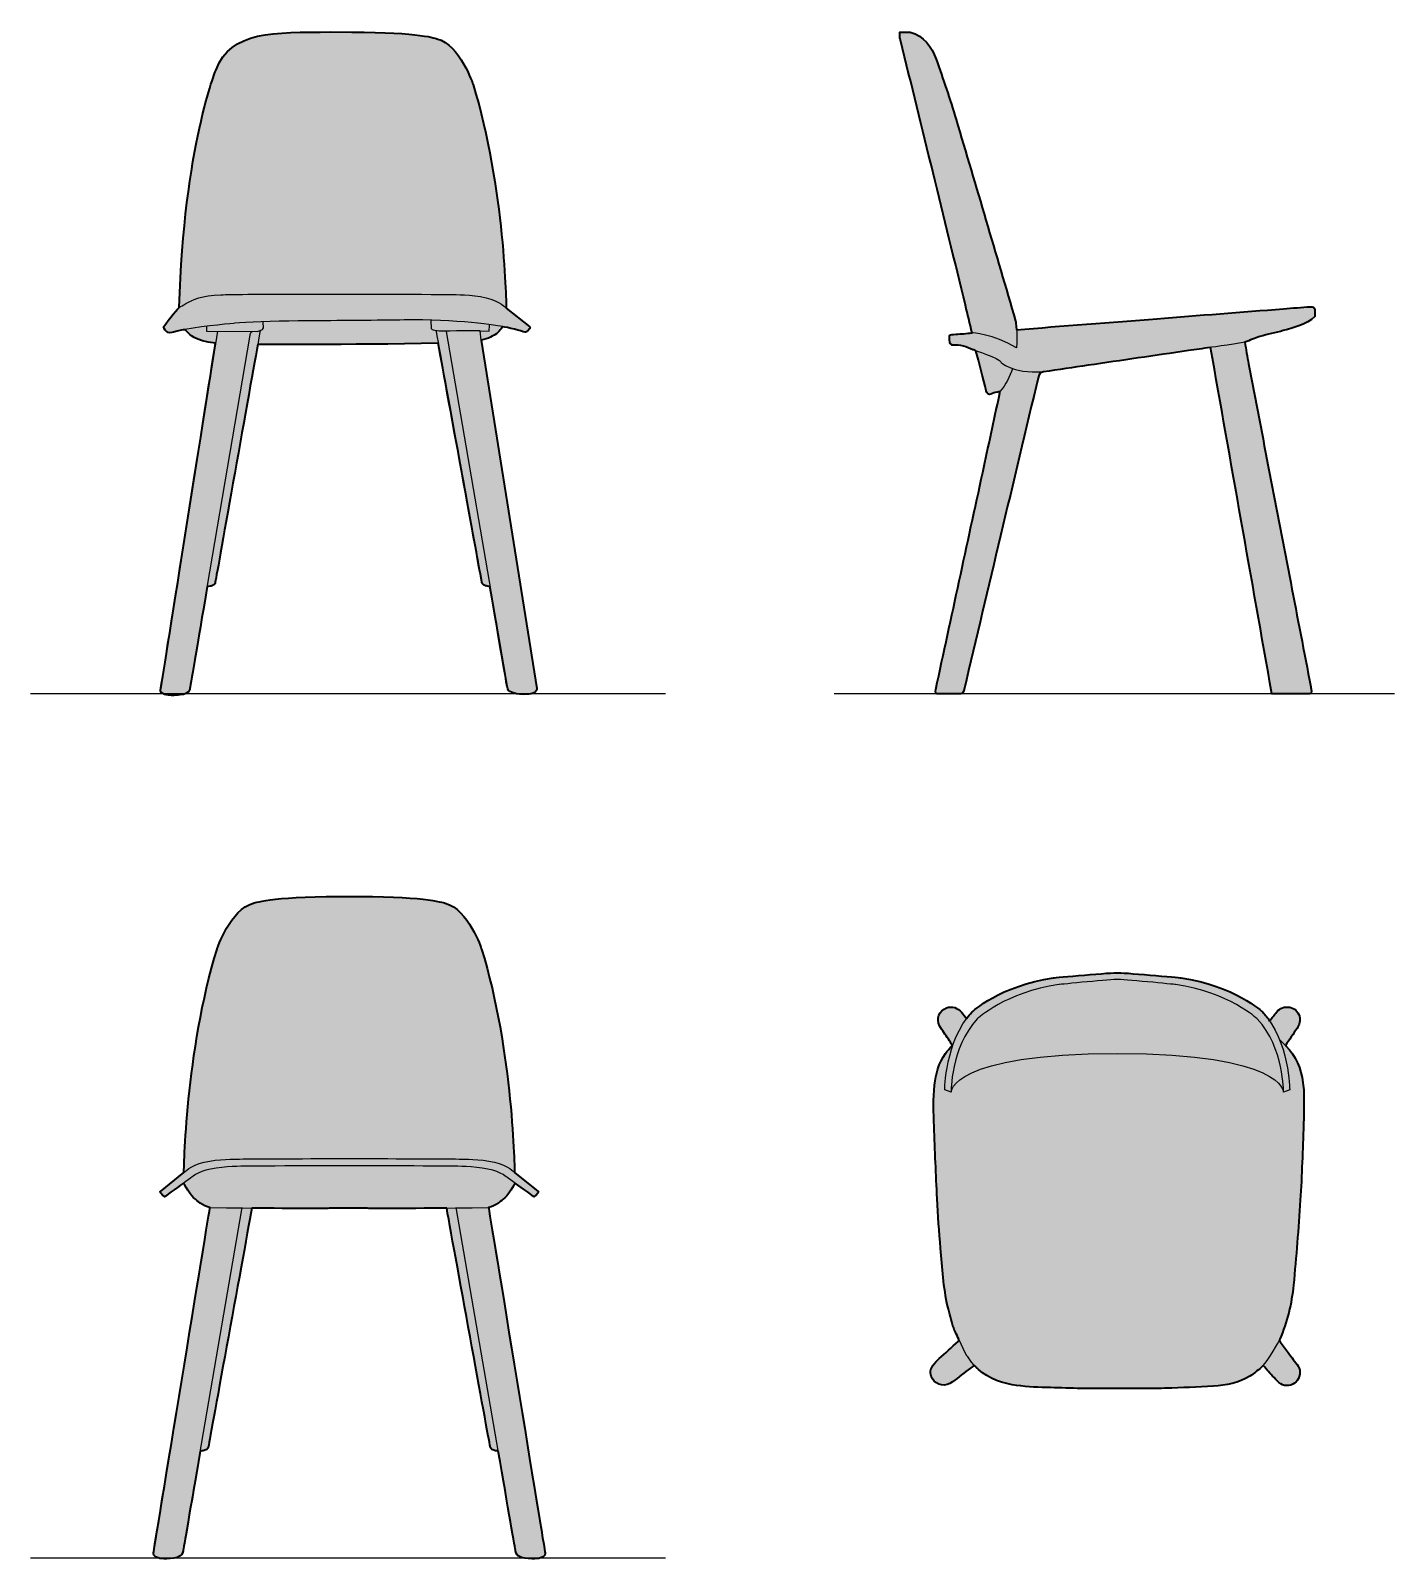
# Model space of a CAD drawing. Header units: millimetres. Extents: x 0 to 1642, y -3 to 1840.
import ezdxf

# ---------------------------------------------------------------- set-up
doc = ezdxf.new("R2010")
doc.units = ezdxf.units.MM
doc.layers.add('Blocks', color=7, linetype='Continuous')
doc.layers.add('Blocks$Fill', color=7, linetype='Continuous', true_color=0xffffff)
for name, color, linetype, lineweight, true_color in [('Blocks$Inner', 7, 'Continuous', 25, 0x007f00), ('Blocks$Outline', 7, 'Continuous', 35, 0xff3f3f), ('Groud', 7, 'Continuous', 25, 0x243775)]:
    doc.layers.add(name, color=color, linetype=linetype, lineweight=lineweight, true_color=true_color)

# ---------------------------------------------------------------- blocks, each defined once
blk = doc.blocks.new('Nerd Chair Back')
at = {"layer": 'Blocks$Fill'}
blk.add_hatch(color=256, dxfattribs=at).paths.add_polyline_path([(583.2, 451.8), (581.7, 449.2), (580.1, 446.4), (578.1, 443.2), (577, 441.5), (575.8, 439.8), (574.6, 438.1), (574, 437.4), (573.5, 436.6), (572.9, 435.9), (572.3, 435.2), (571.7, 434.6), (571.4, 434.3), (571.2, 434), (570.9, 433.7), (570.6, 433.5), (570.4, 433.3), (570.1, 433), (569.8, 432.8), (569.7, 432.7), (569.6, 432.7), (569.4, 432.6), (569.3, 432.5), (569.2, 432.4), (569.1, 432.3), (569.1, 432.3), (568.6, 432), (567.4, 430.9), (566.6, 430.3), (565.6, 429.5), (564.4, 428.7), (563.2, 427.8), (561.9, 426.9), (560.5, 426.1), (559.7, 425.6), (559, 425.2), (558.3, 424.8), (557.5, 424.4), (556.8, 424.1), (556, 423.8), (555.2, 423.5), (554.8, 423.3), (554.5, 423.2), (554.1, 423.1), (553.7, 422.9), (553.3, 422.8), (552.9, 422.7), (552.6, 422.7), (552.2, 422.6), (551.8, 422.5), (551.4, 422.5), (551.4, 422.5), (619.5, 6.6), (619.5, 6.6), (619.5, 6.6), (619.5, 6.6), (619.5, 6.5), (619.5, 6.4), (619.5, 6.3), (619.5, 6.2), (619.5, 6.1), (619.5, 6.1), (619.5, 6), (619.5, 5.9), (619.5, 5.8), (619.5, 5.7), (619.5, 5.6), (619.5, 5.5), (619.5, 5.4), (619.5, 5.3), (619.5, 5.2), (619.4, 5.1), (619.4, 5), (619.4, 4.8), (619.4, 4.7), (619.3, 4.6), (619.3, 4.5), (619.2, 4.3), (619.2, 4.2), (619.1, 4.1), (619.1, 3.9), (619, 3.8), (618.9, 3.7), (618.8, 3.5), (618.8, 3.4), (618.7, 3.3), (618.6, 3.1), (618.5, 3), (618.3, 2.8), (618.2, 2.7), (618.1, 2.6), (617.9, 2.4), (617.8, 2.3), (617.6, 2.1), (617.5, 2), (617.3, 1.9), (617.1, 1.7), (616.9, 1.6), (616.7, 1.5), (616.5, 1.4), (616.3, 1.2), (616.1, 1.1), (615.8, 1), (615.6, 0.9), (615.3, 0.8), (615, 0.7), (614.7, 0.6), (614.4, 0.5), (614.1, 0.4), (613.8, 0.3), (613.5, 0.2), (613.1, 0.1), (612.8, 0), (612.8, 0), (612, -0.1), (610.1, -0.3), (608.7, -0.4), (607.1, -0.5), (605.3, -0.6), (603.4, -0.6), (601.4, -0.6), (600.4, -0.5), (599.3, -0.5), (598.3, -0.4), (597.2, -0.2), (596.1, -0.1), (595.1, 0.1), (594, 0.3), (593, 0.5), (592.5, 0.7), (592, 0.8), (591.4, 1), (590.9, 1.1), (590.5, 1.3), (590, 1.5), (589.5, 1.7), (589, 1.9), (588.6, 2.1), (588.1, 2.3), (587.7, 2.5), (587.2, 2.8), (587.2, 2.8), (587.2, 2.8), (587.2, 2.8), (587.2, 2.8), (587.1, 2.8), (587, 2.9), (587, 2.9), (586.9, 3), (586.8, 3.1), (586.7, 3.1), (586.5, 3.2), (586.4, 3.3), (586.3, 3.5), (586.1, 3.6), (586, 3.7), (585.8, 3.9), (585.7, 4.1), (585.6, 4.2), (585.6, 4.3), (585.5, 4.4), (585.4, 4.5), (585.3, 4.6), (585.3, 4.7), (585.2, 4.8), (585.1, 4.9), (585, 5), (585, 5.2), (584.9, 5.3), (584.8, 5.4), (584.7, 5.6), (584.7, 5.7), (584.6, 5.9), (584.5, 6), (584.5, 6.2), (584.4, 6.3), (584.4, 6.5), (584.3, 6.7), (584.3, 6.8), (584.2, 7), (584.1, 7.2), (584.1, 7.4), (584.1, 7.6), (584, 7.8), (584, 8), (583.9, 8.2), (583.9, 8.4), (583.9, 8.7), (583.8, 8.9), (583.8, 9.1), (583.8, 9.1), (563.2, 129.1), (563.1, 129.1), (563, 129.1), (562.9, 129.1), (562.9, 129.1), (562.7, 129.1), (562.5, 129.1), (562.3, 129.1), (562.1, 129.1), (561.7, 129.2), (560.9, 129.4), (560, 129.5), (558.5, 129.9), (557.8, 130.1), (557.8, 130.1), (557.6, 130.1), (557.4, 130.2), (557.3, 130.2), (557.1, 130.3), (556.9, 130.3), (556.8, 130.4), (556.6, 130.5), (556.4, 130.5), (556.3, 130.6), (556.1, 130.7), (556, 130.7), (555.9, 130.8), (555.7, 130.9), (555.6, 131), (555.5, 131.1), (555.4, 131.1), (555.3, 131.2), (555.2, 131.3), (555.1, 131.4), (555, 131.5), (554.9, 131.5), (554.8, 131.6), (554.7, 131.7), (554.6, 131.8), (554.5, 131.9), (554.4, 132), (554.4, 132.1), (554.3, 132.1), (554.2, 132.2), (554.2, 132.3), (554.1, 132.4), (554.1, 132.5), (554, 132.6), (554, 132.6), (553.9, 132.7), (553.9, 132.8), (553.8, 132.9), (553.8, 133), (553.8, 133), (553.7, 133.1), (553.7, 133.2), (553.7, 133.2), (553.6, 133.3), (553.6, 133.4), (553.6, 133.5), (553.5, 133.6), (553.5, 133.7), (553.5, 133.8), (553.5, 133.9), (553.5, 134), (553.4, 134), (553.4, 134.1), (553.4, 134.1), (553.4, 134.1), (553.4, 134.1), (501, 421.7), (412.6, 421.4), (389.9, 421.6), (384.1, 421.7), (382.6, 421.7), (382.3, 421.7), (382.2, 421.7), (382.2, 421.7), (382.1, 421.7), (382.1, 421.7), (382.1, 421.7), (382.1, 421.7), (382.1, 421.7), (382, 421.7), (381.7, 421.7), (380.3, 421.7), (374.8, 421.6), (352.9, 421.4), (266.5, 421.7), (214, 134.1), (214, 134.1), (214, 134.1), (214, 134.1), (214, 134), (214, 134), (214, 133.9), (214, 133.8), (214, 133.7), (213.9, 133.6), (213.9, 133.5), (213.9, 133.4), (213.8, 133.3), (213.8, 133.2), (213.8, 133.2), (213.7, 133.1), (213.7, 133), (213.7, 133), (213.6, 132.9), (213.6, 132.8), (213.6, 132.7), (213.5, 132.6), (213.5, 132.6), (213.4, 132.5), (213.3, 132.4), (213.3, 132.3), (213.2, 132.2), (213.2, 132.1), (213.1, 132.1), (213, 132), (212.9, 131.9), (212.9, 131.8), (212.8, 131.7), (212.7, 131.6), (212.6, 131.5), (212.5, 131.5), (212.4, 131.4), (212.3, 131.3), (212.2, 131.2), (212.1, 131.1), (212, 131.1), (211.9, 131), (211.7, 130.9), (211.6, 130.8), (211.5, 130.7), (211.3, 130.7), (211.2, 130.6), (211, 130.5), (210.9, 130.5), (210.7, 130.4), (210.5, 130.3), (210.4, 130.3), (210.2, 130.2), (210, 130.2), (209.8, 130.1), (209.6, 130.1), (209.6, 130.1), (209, 129.9), (207.5, 129.5), (206.6, 129.4), (205.7, 129.2), (205.3, 129.1), (205.1, 129.1), (204.9, 129.1), (204.8, 129.1), (204.6, 129.1), (204.5, 129.1), (204.4, 129.1), (204.4, 129.1), (204.3, 129.1), (183.7, 9.1), (183.6, 8.9), (183.6, 8.7), (183.6, 8.4), (183.5, 8.2), (183.5, 8), (183.5, 7.8), (183.4, 7.6), (183.4, 7.4), (183.3, 7.2), (183.3, 7), (183.2, 6.8), (183.2, 6.7), (183.1, 6.5), (183, 6.3), (183, 6.2), (182.9, 6), (182.8, 5.9), (182.8, 5.7), (182.7, 5.6), (182.6, 5.4), (182.6, 5.3), (182.5, 5.2), (182.4, 5), (182.4, 4.9), (182.3, 4.8), (182.2, 4.7), (182.1, 4.6), (182.1, 4.5), (182, 4.4), (181.9, 4.3), (181.8, 4.2), (181.8, 4.1), (181.6, 3.9), (181.5, 3.7), (181.3, 3.6), (181.2, 3.5), (181.1, 3.3), (180.9, 3.2), (180.8, 3.1), (180.7, 3.1), (180.6, 3), (180.5, 2.9), (180.4, 2.9), (180.4, 2.8), (180.3, 2.8), (180.3, 2.8), (180.2, 2.8), (180.2, 2.8), (179.8, 2.5), (179.4, 2.3), (178.9, 2.1), (178.4, 1.9), (178, 1.7), (177.5, 1.5), (177, 1.3), (176.5, 1.1), (176, 1), (175.5, 0.8), (175, 0.7), (174.5, 0.5), (173.4, 0.3), (172.4, 0.1), (171.3, -0.1), (170.3, -0.2), (169.2, -0.4), (168.1, -0.5), (167.1, -0.5), (166.1, -0.6), (164, -0.6), (162.1, -0.6), (160.4, -0.5), (158.8, -0.4), (157.4, -0.3), (155.4, -0.1), (154.7, 0), (154.3, 0.1), (154, 0.2), (153.7, 0.3), (153.3, 0.4), (153, 0.5), (152.7, 0.6), (152.4, 0.7), (152.2, 0.8), (151.9, 0.9), (151.6, 1), (151.4, 1.1), (151.2, 1.2), (150.9, 1.4), (150.7, 1.5), (150.5, 1.6), (150.3, 1.7), (150.2, 1.9), (150, 2), (149.8, 2.1), (149.7, 2.3), (149.5, 2.4), (149.4, 2.6), (149.2, 2.7), (149.1, 2.8), (149, 3), (148.9, 3.1), (148.8, 3.3), (148.7, 3.4), (148.6, 3.5), (148.5, 3.7), (148.5, 3.8), (148.4, 3.9), (148.3, 4.1), (148.3, 4.2), (148.2, 4.3), (148.2, 4.5), (148.1, 4.6), (148.1, 4.7), (148.1, 4.8), (148.1, 5), (148, 5.1), (148, 5.2), (148, 5.3), (148, 5.4), (148, 5.5), (148, 5.6), (148, 5.7), (147.9, 5.8), (147.9, 5.9), (147.9, 6), (148, 6.1), (148, 6.1), (148, 6.2), (148, 6.3), (148, 6.4), (148, 6.5), (148, 6.6), (148, 6.6), (148, 6.6), (148, 6.6), (216, 422.5), (215.7, 422.5), (215.3, 422.6), (214.9, 422.7), (214.5, 422.7), (214.2, 422.8), (213.8, 422.9), (213.4, 423.1), (213, 423.2), (212.6, 423.3), (212.2, 423.5), (211.5, 423.8), (210.7, 424.1), (210, 424.4), (209.2, 424.8), (208.5, 425.2), (207.7, 425.6), (207, 426.1), (205.6, 426.9), (204.3, 427.8), (203, 428.7), (201.9, 429.5), (200.9, 430.3), (200, 430.9), (198.8, 432), (198.4, 432.3), (198.3, 432.4), (198.1, 432.5), (198, 432.6), (197.9, 432.7), (197.8, 432.7), (197.6, 432.8), (197.4, 433), (197.1, 433.3), (196.8, 433.5), (196.6, 433.7), (196.3, 434), (196, 434.3), (195.7, 434.6), (195.2, 435.2), (194.6, 435.9), (194, 436.6), (193.4, 437.4), (192.8, 438.1), (191.7, 439.8), (190.5, 441.5), (189.4, 443.2), (187.4, 446.4), (185.8, 449.2), (184.3, 451.8), (161.3, 435.4), (161.3, 435.4), (161.2, 435.5), (161.2, 435.5), (161.1, 435.5), (161.1, 435.5), (161, 435.5), (161, 435.6), (160.8, 435.6), (160.7, 435.7), (160.6, 435.8), (160.5, 435.8), (160.4, 435.9), (160.3, 436), (160.2, 436), (159.9, 436.2), (159.7, 436.4), (159.5, 436.5), (159.4, 436.7), (159.2, 436.8), (158.9, 437.1), (158.7, 437.3), (158.7, 437.3), (158.3, 437.6), (158, 438), (157.7, 438.3), (157.4, 438.6), (157.2, 438.8), (157, 439.1), (156.8, 439.3), (156.7, 439.4), (156.6, 439.6), (156.6, 439.7), (156.5, 439.8), (156.4, 439.9), (156.4, 440), (156.3, 440.1), (156.3, 440.2), (156.2, 440.3), (156.2, 440.3), (156.2, 440.4), (156.1, 440.5), (156.1, 440.6), (156.1, 440.6), (156.1, 440.7), (156.1, 440.7), (156.1, 440.8), (156.1, 440.8), (156.1, 440.8), (156.1, 440.9), (156, 440.9), (156, 440.9), (156, 440.9), (156, 441), (156, 441), (156, 441), (156, 441.1), (156, 441.1), (156, 441.1), (156, 441.1), (156, 441.2), (156, 441.2), (156, 441.2), (156, 441.2), (156, 441.3), (156.1, 441.3), (156.1, 441.3), (156.1, 441.3), (156.1, 441.3), (156.1, 441.4), (156.1, 441.4), (156.1, 441.4), (156.1, 441.4), (156.1, 441.4), (156.1, 441.5), (156.1, 441.5), (156.1, 441.5), (156.1, 441.5), (156.1, 441.5), (156.1, 441.5), (156.2, 441.5), (156.2, 441.6), (156.2, 441.6), (156.2, 441.6), (156.2, 441.6), (156.2, 441.6), (156.2, 441.6), (156.2, 441.6), (156.2, 441.6), (156.2, 441.6), (156.2, 441.7), (156.3, 441.7), (156.3, 441.7), (156.3, 441.7), (156.3, 441.7), (156.3, 441.7), (156.3, 441.7), (156.3, 441.7), (156.3, 441.7), (156.3, 441.7), (156.4, 441.7), (156.4, 441.7), (156.4, 441.8), (156.4, 441.8), (156.4, 441.8), (156.4, 441.8), (156.4, 441.8), (156.4, 441.8), (156.4, 441.8), (156.5, 441.8), (156.7, 442), (157.6, 442.7), (160.8, 445.3), (170.5, 453.1), (180.2, 460.9), (183.4, 463.5), (184.3, 464.2), (184.6, 464.4), (184.6, 464.4), (184.6, 464.4), (184.6, 464.4), (184.6, 464.4), (184.8, 471), (185.5, 489.2), (187.2, 517.3), (190.3, 553), (195.2, 594.6), (198.4, 616.9), (202.2, 639.9), (206.7, 663.3), (211.9, 686.9), (217.9, 710.5), (221.1, 722.2), (224.6, 733.7), (224.6, 733.7), (225.3, 735.8), (226.2, 738.2), (227.5, 741.4), (229.1, 745.2), (231.1, 749.4), (233.4, 754), (234.7, 756.3), (236, 758.7), (237.4, 761.2), (238.9, 763.6), (240.5, 766), (242.2, 768.4), (244, 770.8), (244.9, 771.9), (245.8, 773), (246.7, 774.1), (247.7, 775.2), (248.7, 776.3), (249.7, 777.3), (250.7, 778.4), (251.7, 779.3), (252.8, 780.3), (253.9, 781.2), (254.9, 782.1), (256.1, 782.9), (257.2, 783.7), (258.3, 784.5), (258.9, 784.9), (259.5, 785.2), (260.1, 785.5), (260.7, 785.9), (261.3, 786.2), (261.9, 786.5), (262.5, 786.8), (263.1, 787.1), (263.7, 787.3), (264.3, 787.6), (264.9, 787.8), (265.6, 788), (266.2, 788.3), (266.8, 788.4), (267.5, 788.6), (268.1, 788.8), (268.1, 788.8), (268.2, 788.8), (268.4, 788.9), (268.7, 789), (269.2, 789.1), (270.5, 789.5), (272.6, 790.1), (275.4, 790.7), (278.9, 791.4), (283.3, 792.1), (288.6, 792.8), (294.8, 793.6), (302.1, 794.3), (319.9, 795.6), (342.6, 796.5), (370.5, 796.9), (370.5, 796.9), (382.1, 796.9), (382.1, 796.9), (382.1, 796.9), (382.1, 796.9), (382.1, 796.9), (382.1, 796.9), (382.1, 796.9), (382.1, 796.9), (382.1, 796.9), (382.1, 796.9), (382.1, 796.9), (382.1, 796.9), (382.1, 796.9), (382.1, 796.9), (382.1, 796.9), (382.1, 796.9), (382.1, 796.9), (396.9, 796.9), (396.9, 796.9), (424.9, 796.5), (447.6, 795.6), (465.4, 794.3), (472.7, 793.6), (478.9, 792.8), (484.2, 792.1), (488.6, 791.4), (492.1, 790.7), (494.9, 790.1), (496.9, 789.5), (498.3, 789.1), (498.8, 789), (499.1, 788.9), (499.3, 788.8), (499.3, 788.8), (500, 788.6), (500.6, 788.4), (501.3, 788.3), (501.9, 788), (502.5, 787.8), (503.1, 787.6), (503.8, 787.3), (504.4, 787.1), (505, 786.8), (505.6, 786.5), (506.2, 786.2), (506.8, 785.9), (507.4, 785.5), (508, 785.2), (508.6, 784.9), (509.1, 784.5), (510.3, 783.7), (511.4, 782.9), (512.5, 782.1), (513.6, 781.2), (514.7, 780.3), (515.7, 779.3), (516.8, 778.4), (517.8, 777.3), (518.8, 776.3), (519.8, 775.2), (520.7, 774.1), (521.7, 773), (522.6, 771.9), (523.5, 770.8), (525.3, 768.4), (526.9, 766), (528.5, 763.6), (530, 761.2), (531.5, 758.7), (532.8, 756.3), (534.1, 754), (536.4, 749.4), (538.3, 745.2), (539.9, 741.4), (541.2, 738.2), (542.1, 735.8), (542.9, 733.7), (546.3, 722.2), (549.6, 710.5), (555.6, 686.9), (560.7, 663.3), (565.2, 639.9), (569.1, 616.9), (572.3, 594.6), (577.2, 553), (580.3, 517.3), (582, 489.2), (582.8, 464.5), (582.8, 464.4), (582.8, 464.4), (582.8, 464.4), (582.9, 464.4), (582.9, 464.4), (583.2, 464.2), (584, 463.5), (587.2, 460.9), (597, 453.1), (606.7, 445.3), (609.9, 442.7), (610.8, 442), (611, 441.8), (611.1, 441.8), (611.1, 441.8), (611.1, 441.8), (611.1, 441.8), (611.1, 441.8), (611.1, 441.8), (611.1, 441.8), (611.1, 441.7), (611.1, 441.7), (611.1, 441.7), (611.1, 441.7), (611.1, 441.7), (611.2, 441.7), (611.2, 441.7), (611.2, 441.7), (611.2, 441.7), (611.2, 441.7), (611.2, 441.7), (611.2, 441.7), (611.2, 441.6), (611.2, 441.6), (611.2, 441.6), (611.3, 441.6), (611.3, 441.6), (611.3, 441.6), (611.3, 441.6), (611.3, 441.6), (611.3, 441.6), (611.3, 441.5), (611.3, 441.5), (611.3, 441.5), (611.3, 441.5), (611.3, 441.5), (611.3, 441.5), (611.4, 441.5), (611.4, 441.4), (611.4, 441.4), (611.4, 441.4), (611.4, 441.4), (611.4, 441.4), (611.4, 441.3), (611.4, 441.3), (611.4, 441.3), (611.4, 441.3), (611.4, 441.3), (611.4, 441.2), (611.4, 441.2), (611.4, 441.2), (611.4, 441.2), (611.4, 441.1), (611.4, 441.1), (611.4, 441.1), (611.4, 441.1), (611.4, 441), (611.4, 441), (611.4, 441), (611.4, 440.9), (611.4, 440.9), (611.4, 440.9), (611.4, 440.9), (611.4, 440.8), (611.4, 440.8), (611.4, 440.8), (611.4, 440.7), (611.4, 440.7), (611.4, 440.6), (611.3, 440.6), (611.3, 440.5), (611.3, 440.4), (611.3, 440.3), (611.2, 440.3), (611.2, 440.2), (611.1, 440.1), (611.1, 440), (611, 439.9), (611, 439.8), (610.9, 439.7), (610.8, 439.6), (610.7, 439.4), (610.7, 439.3), (610.5, 439.1), (610.3, 438.8), (610, 438.6), (609.8, 438.3), (609.5, 438), (609.1, 437.6), (608.8, 437.3), (608.8, 437.3), (608.7, 437.2), (608.5, 437.1), (608.3, 436.8), (608.1, 436.7), (607.9, 436.5), (607.7, 436.4), (607.5, 436.2), (607.3, 436), (607.2, 436), (607.1, 435.9), (607, 435.8), (606.9, 435.8), (606.7, 435.7), (606.6, 435.6), (606.5, 435.6), (606.5, 435.5), (606.4, 435.5), (606.3, 435.5), (606.3, 435.5), (606.2, 435.5), (606.2, 435.4), (606.2, 435.4)], flags=0)
at = {"layer": 'Blocks$Inner'}
for points in [[(370.5, 796.9), (288.5, 796.9), (268.1, 788.8), (268.1, 788.8)], [(385.3, 796.9), (385.3, 796.9), (370.5, 796.9), (370.5, 796.9)], [(396.9, 796.9), (396.9, 796.9), (382.1, 796.9), (382.1, 796.9)], [(382.1, 796.9), (384, 796.9), (385.3, 796.9), (385.3, 796.9)], [(499.3, 788.8), (499.3, 788.8), (479, 796.9), (396.9, 796.9)], [(268.1, 788.8), (240.5, 782), (224.6, 733.7), (224.6, 733.7)], [(542.9, 733.7), (542.9, 733.7), (527, 782), (499.3, 788.8)], [(224.6, 733.7), (186.4, 611), (184.6, 464.4), (184.6, 464.4)], [(582.8, 464.4), (582.8, 464.4), (581.1, 611), (542.9, 733.7)], [(251.6, 480.8), (257.2, 481), (317.5, 481.2), (317.5, 481.2)], [(317.5, 481.2), (317.5, 481.2), (379.7, 481.3), (385.3, 481.3)], [(382.1, 481.3), (387.8, 481.3), (450, 481.2), (450, 481.2)], [(450, 481.2), (450, 481.2), (510.2, 481), (515.9, 480.8)], [(156.4, 441.8), (156.4, 441.8), (184.6, 464.4), (184.6, 464.4)], [(216.8, 468.7), (200.3, 465.4), (192.5, 457.7), (192.5, 457.7)], [(259.5, 472.1), (253.9, 471.9), (234.8, 472.4), (216.8, 468.7)], [(325.4, 472.5), (325.4, 472.5), (265.2, 472.3), (259.5, 472.1)], [(382.1, 472.5), (362.7, 472.5), (325.4, 472.5), (325.4, 472.5)], [(442, 472.5), (442, 472.5), (404.7, 472.5), (382.1, 472.5)], [(508, 472.1), (502.3, 472.3), (442, 472.5), (442, 472.5)], [(550.6, 468.7), (532.6, 472.4), (513.6, 471.9), (508, 472.1)], [(574.9, 457.7), (574.9, 457.7), (567.2, 465.4), (550.6, 468.7)], [(582.8, 464.4), (582.8, 464.4), (611.1, 441.8), (611.1, 441.8)], [(192.5, 457.7), (192.5, 457.7), (161.3, 435.4), (161.3, 435.4)], [(184.3, 451.8), (184.3, 451.8), (193.2, 435.2), (198.4, 432.3)], [(569.1, 432.3), (574.3, 435.2), (583.2, 451.8), (583.2, 451.8)], [(606.2, 435.4), (606.2, 435.4), (574.9, 457.7), (574.9, 457.7)], [(158.7, 437.3), (154.7, 441), (156.4, 441.8), (156.4, 441.8)], [(161.3, 435.4), (160.1, 435.8), (158.7, 437.3), (158.7, 437.3)], [(198.4, 432.3), (198.4, 432.3), (208.2, 423.5), (216, 422.5)], [(551.4, 422.5), (559.3, 423.5), (569.1, 432.3), (569.1, 432.3)], [(608.8, 437.3), (608.8, 437.3), (607.4, 435.8), (606.2, 435.4)], [(611.1, 441.8), (611.1, 441.8), (612.8, 441), (608.8, 437.3)], [(216, 422.5), (216, 422.5), (148, 6.6), (148, 6.6)], [(183.7, 9.1), (183.7, 9.1), (254.8, 422.5), (254.8, 422.5)], [(266.5, 421.7), (255.1, 359.4), (214, 134.1), (214, 134.1)], [(216, 422.5), (325.3, 420.4), (382.1, 421.7), (382.1, 421.7)], [(382.1, 421.7), (382.1, 421.7), (442.2, 420.4), (551.4, 422.5)], [(501, 421.7), (512.3, 359.4), (553.4, 134.1), (553.4, 134.1)], [(583.8, 9.1), (583.8, 9.1), (512.6, 422.5), (512.6, 422.5)], [(551.4, 422.5), (551.4, 422.5), (619.5, 6.6), (619.5, 6.6)], [(209.6, 130.1), (209.6, 130.1), (205.7, 129), (204.3, 129.1)], [(214, 134.1), (214, 134.1), (213.8, 131.1), (209.6, 130.1)], [(553.4, 134.1), (553.4, 134.1), (553.6, 131.1), (557.8, 130.1)], [(557.8, 130.1), (557.8, 130.1), (561.8, 129), (563.2, 129.1)], [(148, 6.6), (148, 6.6), (146.8, 1.7), (154.7, 0)], [(154.7, 0), (154.7, 0), (171.1, -2.6), (180.2, 2.8)], [(180.2, 2.8), (180.2, 2.8), (183.2, 4.1), (183.7, 9.1)], [(587.2, 2.8), (587.2, 2.8), (584.3, 4.1), (583.8, 9.1)], [(612.8, 0), (612.8, 0), (596.4, -2.6), (587.2, 2.8)], [(619.5, 6.6), (619.5, 6.6), (620.6, 1.7), (612.8, 0)]]:
    blk.add_open_spline(points, degree=3, dxfattribs=at)
for points, knots in [([(184.6, 464.4), (184.6, 464.4), (192.4, 473.1), (208.9, 477), (226.9, 481.2), (245.9, 480.6), (251.6, 480.8)], [18.000002, 18.000002, 18.000002, 18.000002, 19.000002, 19.000002, 19.000002, 20.000002, 20.000002, 20.000002, 20.000002]), ([(515.9, 480.8), (521.5, 480.6), (540.5, 481.2), (558.6, 477), (575.1, 473.1), (582.8, 464.4), (582.8, 464.4)], [2, 2, 2, 2, 3, 3, 3, 4, 4, 4, 4])]:
    blk.add_open_spline(points, degree=3, knots=knots, dxfattribs=at)
at = {"layer": 'Blocks$Outline'}
for points, knots in [([(184.6, 464.4), (184.6, 464.4), (186.4, 611), (224.6, 733.7), (224.6, 733.7), (240.5, 782), (268.1, 788.8), (268.1, 788.8), (288.5, 796.9), (370.5, 796.9), (370.5, 796.9), (377.8, 796.9), (382.1, 796.9)], [0, 0, 0, 0, 1.25, 1.25, 1.25, 2.5, 2.5, 2.5, 3.75, 3.75, 3.75, 4.626714, 4.626714, 4.626714, 4.626714]), ([(382.1, 796.9), (382.1, 796.9), (382.2, 796.9), (386.6, 796.9), (396.9, 796.9), (396.9, 796.9), (479, 796.9), (499.3, 788.8), (499.3, 788.8), (527, 782), (542.9, 733.7), (542.9, 733.7), (581.1, 611), (582.8, 464.4), (582.8, 464.4)], [-5, -5, -5, -5, -4.99964, -4.627512, -3.750647, -3.750647, -3.750647, -2.500431, -2.500431, -2.500431, -1.250216, -1.250216, -1.250216, 0, 0, 0, 0]), ([(204.3, 129.1), (192.7, 61.5), (183.7, 9.1), (183.7, 9.1), (183.2, 4.1), (180.2, 2.8), (180.2, 2.8), (171.1, -2.6), (154.7, 0), (154.7, 0), (146.8, 1.7), (148, 6.6), (148, 6.6), (148, 6.6), (216, 422.4), (216, 422.5), (216, 422.5), (208.2, 423.5), (198.4, 432.3), (198.4, 432.3), (193.2, 435.2), (184.3, 451.8), (184.3, 451.8)], [-6.356166, -6.356166, -6.356166, -6.356166, -6, -6, -6, -5, -5, -5, -4, -4, -4, -3, -3, -3, -2.000222, -2, -2, -2, -1, -1, -1, 0, 0, 0, 0]), ([(184.3, 451.8), (175.1, 445.2), (161.3, 435.4), (161.3, 435.4), (160.1, 435.8), (158.7, 437.3), (158.7, 437.3), (154.7, 441), (156.4, 441.8), (156.4, 441.8)], [2.33661, 2.33661, 2.33661, 2.33661, 3.000002, 3.000002, 3.000002, 4.000002, 4.000002, 4.000002, 5.000002, 5.000002, 5.000002, 5.000002]), ([(583.2, 451.8), (583.2, 451.8), (574.3, 435.2), (569.1, 432.3), (569.1, 432.3), (559.3, 423.5), (551.4, 422.5), (551.4, 422.5), (551.5, 422.4), (619.5, 6.6), (619.5, 6.6), (619.5, 6.6), (620.6, 1.7), (612.8, 0), (612.8, 0), (596.4, -2.6), (587.2, 2.8), (587.2, 2.8), (584.3, 4.1), (583.8, 9.1), (583.8, 9.1), (574.8, 61.5), (563.2, 129.1)], [0, 0, 0, 0, 1, 1, 1, 2, 2, 2, 2.000222, 3, 3, 3, 4, 4, 4, 5, 5, 5, 6, 6, 6, 6.356166, 6.356166, 6.356166, 6.356166]), ([(611.1, 441.8), (611.1, 441.8), (612.8, 441), (608.8, 437.3), (608.8, 437.3), (607.4, 435.8), (606.2, 435.4), (606.2, 435.4), (592.4, 445.2), (583.2, 451.8)], [0, 0, 0, 0, 1, 1, 1, 2, 2, 2, 2.663501, 2.663501, 2.663501, 2.663501]), ([(266.5, 421.7), (255.1, 359.3), (214, 134.1), (214, 134.1), (214, 134.1), (213.8, 131.1), (209.6, 130.1), (209.6, 130.1), (205.7, 129), (204.3, 129.1)], [0.000134, 0.000134, 0.000134, 0.000134, 1, 1, 1, 2, 2, 2, 3.022526, 3.022526, 3.022526, 3.022526]), ([(563.2, 129.1), (561.8, 129), (557.8, 130.1), (557.8, 130.1), (553.6, 131.1), (553.4, 134.1), (553.4, 134.1), (553.4, 134.1), (512.3, 359.3), (501, 421.7)], [-3.022526, -3.022526, -3.022526, -3.022526, -2, -2, -2, -1, -1, -1, -0.00012, -0.00012, -0.00012, -0.00012])]:
    blk.add_open_spline(points, degree=3, knots=knots, dxfattribs=at)
for points in [[(156.4, 441.8), (156.4, 441.8), (184.6, 464.4), (184.6, 464.4)], [(582.8, 464.4), (582.8, 464.4), (611.1, 441.8), (611.1, 441.8)], [(382.1, 421.7), (382.1, 421.7), (342.7, 420.8), (266.5, 421.7)], [(501, 421.7), (423.9, 420.8), (382.1, 421.7), (382.1, 421.7)]]:
    blk.add_open_spline(points, degree=3, dxfattribs=at)
blk = doc.blocks.new('Nerd Chair Front')
at = {"layer": 'Blocks$Fill'}
blk.add_hatch(color=256, dxfattribs=at).paths.add_polyline_path([(601, 441.8), (601, 441.8), (601, 441.8), (601, 441.8), (601, 441.7), (601, 441.7), (601.1, 441.7), (601.1, 441.7), (601.1, 441.7), (601.1, 441.7), (601.1, 441.7), (601.1, 441.7), (601.1, 441.7), (601.1, 441.7), (601.1, 441.7), (601.2, 441.7), (601.2, 441.6), (601.2, 441.6), (601.2, 441.6), (601.2, 441.6), (601.2, 441.6), (601.2, 441.6), (601.2, 441.6), (601.2, 441.6), (601.2, 441.6), (601.2, 441.5), (601.3, 441.5), (601.3, 441.5), (601.3, 441.5), (601.3, 441.5), (601.3, 441.5), (601.3, 441.5), (601.3, 441.4), (601.3, 441.4), (601.3, 441.4), (601.3, 441.4), (601.3, 441.4), (601.3, 441.3), (601.3, 441.3), (601.3, 441.3), (601.3, 441.3), (601.4, 441.3), (601.4, 441.2), (601.4, 441.2), (601.4, 441.2), (601.4, 441.2), (601.4, 441.1), (601.4, 441.1), (601.4, 441.1), (601.4, 441.1), (601.4, 441), (601.4, 441), (601.4, 441), (601.4, 440.9), (601.4, 440.9), (601.4, 440.9), (601.3, 440.9), (601.3, 440.8), (601.3, 440.8), (601.3, 440.8), (601.3, 440.7), (601.3, 440.7), (601.3, 440.6), (601.3, 440.6), (601.3, 440.5), (601.2, 440.4), (601.2, 440.3), (601.2, 440.3), (601.1, 440.2), (601.1, 440.1), (601, 440), (601, 439.9), (600.9, 439.8), (600.8, 439.7), (600.8, 439.6), (600.7, 439.4), (600.6, 439.3), (600.4, 439.1), (600.2, 438.8), (600, 438.6), (599.7, 438.3), (599.4, 438), (599.1, 437.6), (598.7, 437.3), (598.7, 437.3), (598.7, 437.2), (598.5, 437.1), (598.2, 436.8), (598, 436.7), (597.9, 436.5), (597.7, 436.4), (597.5, 436.2), (597.2, 436), (597.1, 436), (597, 435.9), (596.9, 435.8), (596.8, 435.8), (596.7, 435.7), (596.6, 435.6), (596.4, 435.6), (596.4, 435.5), (596.3, 435.5), (596.3, 435.5), (596.2, 435.5), (596.2, 435.5), (596.1, 435.4), (596.1, 435.4), (596.1, 435.4), (596.1, 435.4), (596.1, 435.4), (596.1, 435.4), (596.1, 435.4), (596.1, 435.4), (596.1, 435.4), (596.1, 435.4), (596.1, 435.4), (596.1, 435.4), (596.1, 435.4), (596.1, 435.4), (596.1, 435.4), (596.1, 435.4), (596.1, 435.4), (596.1, 435.4), (596.1, 435.4), (596.1, 435.4), (596.1, 435.4), (596.1, 435.4), (596.1, 435.4), (596.1, 435.4), (596.1, 435.4), (596.1, 435.4), (596.1, 435.4), (596.1, 435.4), (596.1, 435.4), (596.1, 435.4), (596.1, 435.4), (596.1, 435.4), (596.1, 435.4), (596.1, 435.4), (596.1, 435.4), (596, 435.4), (596, 435.4), (596, 435.4), (596, 435.4), (596, 435.4), (596, 435.4), (596, 435.4), (595.9, 435.4), (595.9, 435.4), (595.9, 435.4), (595.9, 435.4), (595.8, 435.4), (595.7, 435.4), (595.7, 435.4), (595.6, 435.4), (595.5, 435.4), (595.3, 435.5), (595.1, 435.5), (594.8, 435.6), (594.5, 435.7), (594.1, 435.8), (593.2, 436.1), (593.2, 436.1), (590, 437), (582.5, 439), (578.2, 440.1), (574.1, 441), (572.2, 441.4), (571.3, 441.5), (570.5, 441.7), (569.8, 441.8), (569.1, 441.8), (568.7, 441.8), (568.4, 441.9), (568.2, 441.9), (567.9, 441.9), (567.9, 441.9), (567.7, 441.6), (567.2, 440.8), (566.9, 440.2), (566.5, 439.6), (566, 438.9), (565.4, 438.2), (564.8, 437.4), (564.1, 436.6), (563.7, 436.2), (563.4, 435.8), (563, 435.4), (562.6, 435), (562.2, 434.7), (561.8, 434.3), (561.3, 433.9), (560.9, 433.6), (560.4, 433.2), (560, 432.9), (559.7, 432.8), (559.5, 432.6), (559.3, 432.5), (559, 432.3), (559, 432.3), (558.6, 432.1), (557.6, 431.5), (555.9, 430.6), (554.9, 430.1), (553.8, 429.6), (552.6, 429), (551.3, 428.5), (550, 428), (548.6, 427.5), (547.9, 427.2), (547.2, 427), (546.4, 426.8), (545.7, 426.6), (545, 426.4), (544.2, 426.3), (543.5, 426.1), (542.7, 426), (542.7, 426), (609.4, 6.6), (609.4, 6.6), (609.4, 6.6), (609.4, 6.6), (609.4, 6.5), (609.4, 6.4), (609.4, 6.3), (609.4, 6.2), (609.4, 6.1), (609.4, 6.1), (609.5, 6), (609.5, 5.9), (609.5, 5.8), (609.4, 5.7), (609.4, 5.6), (609.4, 5.5), (609.4, 5.4), (609.4, 5.3), (609.4, 5.2), (609.4, 5.1), (609.3, 5), (609.3, 4.8), (609.3, 4.7), (609.3, 4.6), (609.2, 4.5), (609.2, 4.3), (609.1, 4.2), (609.1, 4.1), (609, 3.9), (608.9, 3.8), (608.9, 3.7), (608.8, 3.5), (608.7, 3.4), (608.6, 3.3), (608.5, 3.1), (608.4, 3), (608.3, 2.8), (608.2, 2.7), (608, 2.6), (607.9, 2.4), (607.7, 2.3), (607.6, 2.1), (607.4, 2), (607.2, 1.9), (607.1, 1.7), (606.9, 1.6), (606.7, 1.5), (606.5, 1.4), (606.2, 1.2), (606, 1.1), (605.8, 1), (605.5, 0.9), (605.2, 0.8), (605, 0.7), (604.7, 0.6), (604.4, 0.5), (604.1, 0.4), (603.7, 0.3), (603.4, 0.2), (603.1, 0.1), (602.7, 0), (602.7, 0), (602, -0.1), (600, -0.3), (598.6, -0.4), (597, -0.5), (595.3, -0.6), (593.4, -0.6), (591.3, -0.6), (590.3, -0.5), (589.3, -0.5), (588.2, -0.4), (587.1, -0.2), (586.1, -0.1), (585, 0.1), (584, 0.3), (582.9, 0.5), (582.4, 0.7), (581.9, 0.8), (581.4, 1), (580.9, 1.1), (580.4, 1.3), (579.9, 1.5), (579.4, 1.7), (579, 1.9), (578.5, 2.1), (578, 2.3), (577.6, 2.5), (577.2, 2.8), (577.2, 2.8), (577.2, 2.8), (577.1, 2.8), (577.1, 2.8), (577, 2.8), (577, 2.9), (576.9, 2.9), (576.8, 3), (576.7, 3.1), (576.6, 3.1), (576.5, 3.2), (576.3, 3.3), (576.2, 3.5), (576.1, 3.6), (575.9, 3.7), (575.8, 3.9), (575.6, 4.1), (575.6, 4.2), (575.5, 4.3), (575.4, 4.4), (575.3, 4.5), (575.3, 4.6), (575.2, 4.7), (575.1, 4.8), (575, 4.9), (575, 5), (574.9, 5.2), (574.8, 5.3), (574.8, 5.4), (574.7, 5.6), (574.6, 5.7), (574.6, 5.9), (574.5, 6), (574.4, 6.2), (574.4, 6.3), (574.3, 6.5), (574.2, 6.7), (574.2, 6.8), (574.1, 7), (574.1, 7.2), (574, 7.4), (574, 7.6), (573.9, 7.8), (573.9, 8), (573.9, 8.2), (573.8, 8.4), (573.8, 8.7), (573.8, 8.9), (573.7, 9.1), (573.7, 9.1), (553.1, 129.1), (553, 129.1), (553, 129.1), (552.9, 129.1), (552.8, 129.1), (552.6, 129.1), (552.5, 129.1), (552.3, 129.1), (552.1, 129.1), (551.7, 129.2), (550.8, 129.4), (549.9, 129.5), (548.4, 129.9), (547.8, 130.1), (547.6, 130.1), (547.4, 130.2), (547.2, 130.2), (547, 130.3), (546.9, 130.3), (546.7, 130.4), (546.5, 130.5), (546.4, 130.5), (546.2, 130.6), (546.1, 130.7), (545.9, 130.7), (545.8, 130.8), (545.7, 130.9), (545.5, 131), (545.4, 131.1), (545.3, 131.1), (545.2, 131.2), (545.1, 131.3), (545, 131.4), (544.9, 131.5), (544.8, 131.5), (544.7, 131.6), (544.6, 131.7), (544.5, 131.8), (544.5, 131.9), (544.4, 132), (544.3, 132.1), (544.2, 132.1), (544.2, 132.2), (544.1, 132.3), (544.1, 132.4), (544, 132.5), (543.9, 132.6), (543.9, 132.6), (543.8, 132.7), (543.8, 132.8), (543.8, 132.9), (543.7, 133), (543.7, 133), (543.7, 133.1), (543.6, 133.2), (543.6, 133.2), (543.6, 133.3), (543.5, 133.4), (543.5, 133.5), (543.5, 133.6), (543.4, 133.7), (543.4, 133.8), (543.4, 133.9), (543.4, 134), (543.4, 134), (543.4, 134.1), (543.4, 134.1), (543.4, 134.1), (543.4, 134.1), (490.8, 422.1), (341.1, 420.7), (292, 420.6), (278.3, 420.7), (274.7, 420.7), (273.8, 420.7), (273.5, 420.7), (273.5, 420.7), (273.5, 420.7), (273.5, 420.7), (222.3, 134), (222.3, 134), (222.3, 134), (222.3, 134), (222.3, 133.9), (222.3, 133.9), (222.3, 133.8), (222.3, 133.7), (222.2, 133.6), (222.2, 133.5), (222.2, 133.4), (222.1, 133.3), (222.1, 133.2), (222.1, 133.1), (222, 133), (222, 132.9), (222, 132.9), (221.9, 132.8), (221.9, 132.7), (221.8, 132.6), (221.8, 132.5), (221.7, 132.5), (221.7, 132.4), (221.6, 132.3), (221.6, 132.2), (221.5, 132.1), (221.5, 132), (221.4, 132), (221.3, 131.9), (221.3, 131.8), (221.2, 131.7), (221.1, 131.6), (221, 131.5), (220.9, 131.5), (220.8, 131.4), (220.7, 131.3), (220.6, 131.2), (220.5, 131.1), (220.4, 131), (220.3, 131), (220.2, 130.9), (220.1, 130.8), (220, 130.7), (219.8, 130.7), (219.7, 130.6), (219.6, 130.5), (219.4, 130.5), (219.3, 130.4), (219.1, 130.3), (219, 130.3), (218.8, 130.2), (218.6, 130.1), (218.5, 130.1), (218.3, 130), (218.1, 130), (218.1, 130), (217.4, 129.8), (215.8, 129.4), (214.8, 129.2), (214.4, 129.1), (214, 129.1), (213.8, 129.1), (213.6, 129), (213.4, 129), (213.3, 129), (213.2, 129), (213.1, 129), (213.1, 129), (213, 129), (212.9, 129), (212.9, 129), (212.9, 129), (212.8, 129), (212.8, 129), (212.8, 129), (212.8, 129), (212.7, 129), (212.7, 129), (212.7, 129.1), (191.7, 5.8), (191.7, 5.7), (191.7, 5.5), (191.6, 5.4), (191.6, 5.3), (191.6, 5.2), (191.6, 5), (191.5, 4.9), (191.5, 4.8), (191.4, 4.7), (191.4, 4.6), (191.4, 4.4), (191.3, 4.3), (191.3, 4.2), (191.2, 4.1), (191.2, 4), (191.1, 3.9), (191, 3.8), (191, 3.7), (190.9, 3.6), (190.9, 3.5), (190.8, 3.4), (190.7, 3.3), (190.7, 3.2), (190.6, 3.1), (190.5, 3), (190.5, 2.9), (190.3, 2.7), (190.2, 2.5), (190, 2.4), (189.8, 2.2), (189.7, 2), (189.5, 1.9), (189.3, 1.7), (189.1, 1.6), (188.9, 1.5), (188.8, 1.3), (188.6, 1.2), (188.4, 1.1), (188.2, 1), (188, 0.8), (187.8, 0.7), (187.6, 0.6), (187.4, 0.5), (187, 0.3), (186.6, 0.2), (186.2, 0), (185.9, -0.1), (185.5, -0.3), (185.1, -0.4), (184.8, -0.5), (184.5, -0.6), (184.2, -0.6), (183.7, -0.7), (183.3, -0.8), (183, -0.9), (182.9, -0.9), (181.6, -1.1), (180.2, -1.4), (178.9, -1.6), (177.7, -1.7), (176.5, -1.8), (175.3, -1.9), (174.2, -2), (173.1, -2), (172, -2), (171, -2), (170, -2), (169.1, -2), (168.2, -1.9), (167.4, -1.8), (166.6, -1.7), (165.8, -1.6), (165.1, -1.5), (164.5, -1.4), (163.9, -1.3), (163.3, -1.1), (162.7, -1), (162.3, -0.9), (161.8, -0.7), (161.4, -0.6), (161.1, -0.5), (160.8, -0.4), (160.3, -0.2), (160, -0.1), (159.9, -0.1), (159.7, 0), (159.5, 0.1), (159.3, 0.2), (159.1, 0.3), (158.9, 0.4), (158.7, 0.5), (158.6, 0.6), (158.4, 0.7), (158.2, 0.8), (158.2, 0.9), (158.1, 0.9), (158, 1), (158, 1.1), (157.9, 1.1), (157.8, 1.2), (157.8, 1.2), (157.7, 1.3), (157.7, 1.3), (157.6, 1.4), (157.5, 1.5), (157.5, 1.5), (157.4, 1.6), (157.4, 1.6), (157.3, 1.7), (157.3, 1.8), (157.3, 1.8), (157.2, 1.9), (157.2, 2), (157.1, 2), (157.1, 2.1), (157.1, 2.1), (157, 2.2), (157, 2.3), (156.9, 2.3), (156.9, 2.4), (156.9, 2.5), (156.8, 2.7), (156.8, 2.8), (156.7, 2.9), (156.7, 3), (156.6, 3.2), (156.6, 3.3), (156.6, 3.4), (156.6, 3.5), (156.5, 3.7), (156.5, 3.8), (156.5, 3.9), (156.5, 4), (156.5, 4.1), (156.5, 4.2), (156.5, 4.3), (156.5, 4.5), (156.5, 4.6), (156.5, 4.7), (156.5, 4.8), (156.5, 4.9), (156.5, 5), (156.6, 5.1), (156.6, 5.3), (156.6, 5.5), (156.6, 5.6), (156.7, 5.7), (156.7, 5.8), (156.7, 5.9), (156.8, 6), (156.8, 6), (156.8, 6), (156.8, 6), (222.7, 422.2), (220.4, 422.4), (218.1, 422.7), (216, 423), (214, 423.3), (212.1, 423.7), (210.2, 424.1), (208.5, 424.5), (206.9, 425), (205.3, 425.4), (203.8, 425.9), (202.5, 426.4), (201.2, 426.9), (200, 427.4), (198.8, 428), (197.8, 428.5), (196.8, 429), (195.9, 429.5), (195.1, 430), (194.3, 430.5), (193.6, 431), (193, 431.5), (192.4, 431.9), (192, 432.3), (191.5, 432.7), (191.1, 433), (190.8, 433.3), (190.6, 433.6), (190.3, 433.8), (190.2, 434), (190.1, 434.2), (190, 434.2), (190, 434.3), (188.8, 435.6), (187.7, 436.8), (186.8, 438), (186.8, 438), (186.8, 438), (186.8, 438), (186.8, 438.1), (186.8, 438.1), (186.7, 438.1), (186.7, 438.1), (186.7, 438.1), (186.7, 438.1), (186.7, 438.1), (186.7, 438.1), (186.7, 438.1), (186.7, 438.1), (186.7, 438.1), (186.7, 438.1), (186.6, 438.1), (186.6, 438.2), (186.6, 438.2), (186.5, 438.2), (186.4, 438.2), (186.4, 438.2), (186.3, 438.3), (186.2, 438.3), (186.2, 438.3), (186.1, 438.3), (186, 438.4), (185.9, 438.4), (185.8, 438.4), (185.6, 438.4), (185.5, 438.4), (185.4, 438.4), (185.2, 438.4), (185.1, 438.5), (184.9, 438.5), (184.7, 438.5), (184.6, 438.4), (184.4, 438.4), (184.2, 438.4), (183.9, 438.4), (183.7, 438.4), (183.7, 438.4), (183.6, 438.4), (183.4, 438.3), (182.8, 438.2), (170.1, 435.2), (169.9, 435.1), (169.7, 435.1), (169.5, 435), (169.3, 435), (169.1, 434.9), (169, 434.9), (168.8, 434.9), (168.6, 434.9), (168.4, 434.8), (168.3, 434.8), (168.1, 434.8), (167.9, 434.8), (167.8, 434.8), (167.6, 434.8), (167.5, 434.8), (167.3, 434.8), (167.2, 434.8), (167.1, 434.8), (166.9, 434.8), (166.8, 434.8), (166.7, 434.8), (166.6, 434.8), (166.4, 434.9), (166.3, 434.9), (166.2, 434.9), (166.1, 434.9), (166, 435), (165.9, 435), (165.8, 435), (165.7, 435.1), (165.6, 435.1), (165.5, 435.1), (165.4, 435.2), (165.3, 435.2), (165.2, 435.2), (165.2, 435.3), (165.1, 435.3), (165, 435.4), (165, 435.4), (164.9, 435.4), (164.8, 435.5), (164.8, 435.5), (164.7, 435.6), (164.7, 435.6), (164.6, 435.6), (164.6, 435.7), (164.5, 435.7), (164.5, 435.7), (164.4, 435.8), (164.3, 435.9), (164.3, 435.9), (164.2, 436), (164.2, 436), (164.2, 436), (164.2, 436.1), (164.1, 436.1), (164.1, 436.1), (162.1, 438), (161.9, 438.2), (161.6, 438.5), (161.4, 438.7), (161.2, 439), (161.1, 439.1), (161.1, 439.2), (161, 439.3), (160.9, 439.4), (160.8, 439.5), (160.8, 439.6), (160.7, 439.7), (160.7, 439.8), (160.6, 439.9), (160.6, 440), (160.5, 440.1), (160.5, 440.2), (160.4, 440.3), (160.4, 440.4), (160.4, 440.5), (160.3, 440.6), (160.3, 440.6), (160.3, 440.7), (160.3, 440.8), (160.3, 440.9), (160.2, 440.9), (160.2, 441), (160.2, 441.1), (160.2, 441.1), (160.2, 441.2), (160.2, 441.3), (160.2, 441.3), (160.2, 441.4), (160.2, 441.4), (160.2, 441.5), (160.2, 441.5), (160.2, 441.6), (160.2, 441.6), (160.2, 441.7), (160.2, 441.7), (160.3, 441.8), (160.3, 441.8), (160.3, 441.9), (160.3, 441.9), (160.3, 441.9), (160.3, 442), (160.3, 442), (160.3, 442), (160.3, 442), (160.4, 442.1), (160.4, 442.1), (160.4, 442.1), (160.4, 442.1), (160.4, 442.1), (160.4, 442.1), (160.4, 442.2), (160.4, 442.2), (160.4, 442.2), (160.4, 442.2), (160.4, 442.2), (160.4, 442.2), (161.6, 443.9), (162.9, 445.7), (165.7, 449.5), (171.8, 457.1), (178.9, 465.4), (180.3, 500.5), (182.5, 533.3), (185.1, 563.7), (188.3, 591.8), (191.8, 617.5), (195.5, 641), (199.4, 662.2), (203.3, 681), (207.1, 697.7), (210.8, 712), (214.2, 724.1), (217.2, 734), (219.7, 741.7), (221.6, 747.1), (223.2, 751.2), (223.3, 751.5), (224.2, 753.7), (225.1, 755.8), (226, 757.8), (227, 759.8), (228, 761.7), (228.6, 762.6), (229.1, 763.5), (229.7, 764.4), (230.3, 765.3), (230.9, 766.1), (231.5, 767), (232.1, 767.8), (232.7, 768.6), (233.3, 769.4), (234, 770.2), (234.6, 770.9), (235.3, 771.7), (236, 772.4), (236.7, 773.2), (237.4, 773.9), (238.1, 774.6), (238.8, 775.2), (239.6, 775.9), (240.3, 776.6), (241.1, 777.2), (241.9, 777.8), (242.7, 778.4), (244.3, 779.6), (245.9, 780.7), (247.6, 781.8), (249.3, 782.8), (251.1, 783.8), (252.9, 784.8), (254.8, 785.6), (256.7, 786.5), (258.6, 787.3), (260.6, 788), (262.6, 788.8), (264.6, 789.4), (266.7, 790.1), (268.9, 790.7), (271, 791.2), (273.2, 791.8), (277.8, 792.7), (282.5, 793.5), (287.3, 794.2), (292.2, 794.8), (297.3, 795.3), (302.5, 795.7), (313.3, 796.3), (361.2, 797), (361.2, 797), (386.9, 796.9), (414.8, 796.5), (437.5, 795.6), (455.3, 794.3), (462.6, 793.6), (468.8, 792.8), (474.1, 792.1), (478.5, 791.4), (482, 790.7), (484.8, 790.1), (486.9, 789.5), (488.2, 789.1), (488.7, 789), (489, 788.9), (489.3, 788.8), (489.3, 788.8), (489.9, 788.6), (490.6, 788.4), (491.2, 788.3), (491.8, 788), (492.5, 787.8), (493.1, 787.6), (493.7, 787.3), (494.3, 787.1), (494.9, 786.8), (495.5, 786.5), (496.1, 786.2), (496.7, 785.9), (497.3, 785.5), (497.9, 785.2), (498.5, 784.9), (499.1, 784.5), (500.2, 783.7), (501.3, 782.9), (502.5, 782.1), (503.6, 781.2), (504.6, 780.3), (505.7, 779.3), (506.7, 778.4), (507.7, 777.3), (508.7, 776.3), (509.7, 775.2), (510.7, 774.1), (511.6, 773), (512.5, 771.9), (513.4, 770.8), (515.2, 768.4), (516.9, 766), (518.5, 763.6), (520, 761.2), (521.4, 758.7), (522.7, 756.3), (524, 754), (526.3, 749.4), (528.3, 745.2), (529.9, 741.4), (531.2, 738.2), (532.1, 735.8), (532.8, 733.7), (536.3, 722.2), (539.5, 710.5), (545.5, 686.9), (550.7, 663.3), (555.2, 639.9), (559, 616.9), (562.2, 594.6), (567.1, 553), (570.2, 517.3), (571.9, 489.2), (572.8, 464.5), (572.8, 464.4), (572.8, 464.4), (572.8, 464.4), (572.8, 464.4), (572.8, 464.4), (573.1, 464.2), (574, 463.5), (577.2, 460.9), (586.9, 453.1), (596.6, 445.3), (599.8, 442.7), (600.7, 442), (600.9, 441.8), (601, 441.8), (601, 441.8), (601, 441.8)], flags=0)
at = {"layer": 'Blocks$Inner'}
blk.add_line((542.7, 426), (541.4, 437.1), dxfattribs=at)
blk.add_lwpolyline([(541.4, 437.1), (552.1, 436.9), (552.5, 443.8)], dxfattribs=at)
for points in [[(361.2, 797), (293, 796.6), (240.8, 798.6), (223.3, 751.5)], [(386.9, 796.9), (386.9, 796.9), (361.2, 797), (361.2, 797)], [(489.3, 788.8), (489.3, 788.8), (468.9, 796.9), (386.9, 796.9)], [(532.8, 733.7), (532.8, 733.7), (516.9, 782), (489.3, 788.8)], [(223.3, 751.5), (223.3, 751.5), (184.7, 659), (178.9, 465.4)], [(572.8, 464.4), (572.8, 464.4), (571, 611), (532.8, 733.7)], [(193.7, 473.3), (193.7, 473.3), (205.9, 480), (229, 480.6)], [(229, 480.6), (229, 480.6), (291.7, 481.6), (299.9, 481.4)], [(299.9, 481.4), (308.1, 481.2), (357.9, 481.2), (363.5, 481.2)], [(363.5, 481.2), (369.2, 481.2), (439.9, 481.2), (439.9, 481.2)], [(439.9, 481.2), (439.9, 481.2), (500.2, 481), (505.8, 480.8)], [(178.9, 465.4), (178.9, 465.4), (166.2, 451), (160.4, 442.2)], [(178.9, 465.4), (178.9, 465.4), (189, 471.2), (193.7, 473.3)], [(601, 441.8), (601, 441.8), (572.8, 464.4), (572.8, 464.4)], [(160.4, 442.2), (160.4, 442.2), (159.3, 440.8), (162.1, 438)], [(245.9, 446.2), (245.9, 446.2), (210.8, 443.2), (185.9, 438.7)], [(378.6, 449.4), (378.6, 449.4), (272.1, 449.4), (245.9, 446.2)], [(280.3, 440.9), (280.3, 440.9), (280, 447.7), (280, 447.7)], [(461.2, 450.3), (461.2, 450.3), (390.5, 449.4), (378.6, 449.4)], [(570.7, 441.8), (570.7, 441.8), (521.5, 450.7), (461.2, 450.3)], [(482.9, 439.6), (482.9, 439.6), (482.2, 449.5), (482.2, 449.5)], [(225, 436.7), (225, 436.7), (156.8, 6), (156.8, 6)], [(162.1, 438), (162.1, 438), (164.1, 436.1), (164.1, 436.1)], [(164.1, 436.1), (164.1, 436.1), (165.8, 433.9), (170.1, 435.2)], [(186.8, 438), (186.8, 438), (188.3, 436.1), (190, 434.3)], [(190, 434.3), (190, 434.3), (197.3, 424.3), (222.7, 422.2)], [(191.7, 5.8), (191.7, 5.8), (264.3, 431.8), (264.3, 431.8)], [(211.9, 441.8), (211.9, 441.8), (211.9, 436.6), (211.9, 436.6)], [(211.9, 436.6), (211.9, 436.6), (272.8, 436.4), (272.8, 436.4)], [(276.4, 437.2), (275.8, 433.6), (222.3, 134), (222.3, 134)], [(264.3, 431.8), (264.3, 431.8), (265, 436.3), (267, 436.3)], [(272.8, 436.4), (272.8, 436.4), (280.3, 437.7), (280.3, 440.9)], [(485.1, 438), (485.1, 438), (482.9, 438.2), (482.9, 439.6)], [(493, 436.7), (493, 436.7), (486.2, 437.8), (485.1, 438)], [(488, 437.5), (488.7, 434), (543.4, 134.1), (543.4, 134.1)], [(541.4, 437.1), (541.4, 437.1), (503, 436.9), (493, 436.7)], [(500.2, 436.5), (500.2, 436.5), (573.7, 9.1), (573.7, 9.1)], [(542.7, 426), (550.6, 427.1), (559, 432.3), (559, 432.3)], [(609.4, 6.6), (609.4, 6.6), (542.7, 426), (542.7, 426)], [(559, 432.3), (564.2, 435.2), (567.9, 441.9), (567.9, 441.9)], [(567.9, 441.9), (573.2, 442), (593.2, 436.1), (593.2, 436.1)], [(593.2, 436.1), (595.9, 435.2), (596.1, 435.4), (596.1, 435.4)], [(596.1, 435.4), (597.3, 435.8), (598.7, 437.3), (598.7, 437.3)], [(598.7, 437.3), (602.7, 441), (601, 441.8), (601, 441.8)], [(273.5, 420.7), (273.5, 420.7), (381.3, 420.1), (490.8, 422.1)], [(218.1, 130), (218.1, 130), (213.6, 128.8), (212.7, 129.1)], [(222.3, 134), (222.3, 134), (222.1, 131), (218.1, 130)], [(543.4, 134.1), (543.4, 134.1), (543.6, 131.1), (547.8, 130.1)], [(547.8, 130.1), (547.8, 130.1), (551.7, 129), (553.1, 129.1)], [(156.8, 6), (156.8, 6), (155.1, 1.8), (159.9, -0.1)], [(182.9, -0.9), (182.9, -0.9), (190.9, 0.1), (191.7, 5.8)], [(573.7, 9.1), (574.2, 4.1), (577.2, 2.8), (577.2, 2.8)], [(577.2, 2.8), (586.3, -2.6), (602.7, 0), (602.7, 0)], [(602.7, 0), (610.6, 1.7), (609.4, 6.6), (609.4, 6.6)], [(159.9, -0.1), (159.9, -0.1), (168.1, -3.9), (182.9, -0.9)]]:
    blk.add_open_spline(points, degree=3, dxfattribs=at)
for points, knots in [([(505.8, 480.8), (511.5, 480.6), (530.5, 481.2), (548.5, 477), (565, 473.1), (572.8, 464.4), (572.8, 464.4)], [6, 6, 6, 6, 7, 7, 7, 8, 8, 8, 8]), ([(170.1, 435.2), (170.1, 435.2), (182.6, 438.3), (183.7, 438.4), (186.2, 438.7), (186.8, 438), (186.8, 438)], [2, 2, 2, 2, 3, 3, 3, 4, 4, 4, 4])]:
    blk.add_open_spline(points, degree=3, knots=knots, dxfattribs=at)
at = {"layer": 'Blocks$Outline'}
for points, knots in [([(222.7, 422.2), (197.3, 424.3), (190, 434.3), (190, 434.3), (188.3, 436.1), (186.8, 438), (186.8, 438), (186.8, 438), (186.2, 438.7), (183.7, 438.4), (182.6, 438.3), (170.1, 435.2), (170.1, 435.2), (165.8, 433.9), (164.1, 436.1), (164.1, 436.1), (164.1, 436.1), (162.1, 438), (162.1, 438), (159.3, 440.8), (160.4, 442.2), (160.4, 442.2), (166.2, 451), (178.9, 465.4), (178.9, 465.4), (184.7, 659), (223.3, 751.5), (223.3, 751.5), (240.8, 798.6), (293, 796.6), (361.2, 797), (361.2, 797), (386.9, 796.9), (386.9, 796.9), (468.9, 796.9), (489.3, 788.8), (489.3, 788.8), (516.9, 782), (532.8, 733.7), (532.8, 733.7), (571, 611), (572.8, 464.4), (572.8, 464.4)], [-14, -14, -14, -14, -13, -13, -13, -12, -12, -12, -11, -11, -11, -10, -10, -10, -9, -9, -9, -8, -8, -8, -7, -7, -7, -6, -6, -6, -5, -5, -5, -4, -4, -4, -3, -3, -3, -2, -2, -2, -1, -1, -1, 0, 0, 0, 0]), ([(601, 441.8), (601, 441.8), (602.7, 441), (598.7, 437.3), (598.7, 437.3), (597.3, 435.8), (596.1, 435.4), (596.1, 435.4), (595.9, 435.2), (593.2, 436.1), (593.2, 436.1), (573.2, 442), (567.9, 441.9), (567.9, 441.9), (564.2, 435.2), (559, 432.3), (559, 432.3), (550.6, 427.1), (542.7, 426), (542.7, 426), (609.4, 6.6), (609.4, 6.6), (609.4, 6.6), (610.6, 1.7), (602.7, 0), (602.7, 0), (586.3, -2.6), (577.2, 2.8), (577.2, 2.8), (574.2, 4.1), (573.7, 9.1), (573.7, 9.1), (564.8, 61.2), (553.1, 129.1)], [0, 0, 0, 0, 1, 1, 1, 2, 2, 2, 3, 3, 3, 4, 4, 4, 5, 5, 5, 6, 6, 6, 7, 7, 7, 8, 8, 8, 9, 9, 9, 10, 10, 10, 10.349205, 10.349205, 10.349205, 10.349205]), ([(212.7, 129.1), (200.9, 59.6), (191.7, 5.8), (191.7, 5.8), (190.9, 0.1), (182.9, -0.9), (182.9, -0.9), (168.1, -3.9), (159.9, -0.1), (159.9, -0.1), (155.1, 1.8), (156.8, 6), (156.8, 6), (156.8, 6), (210.8, 347.1), (222.7, 422.2)], [-4.355505, -4.355505, -4.355505, -4.355505, -4, -4, -4, -3, -3, -3, -2, -2, -2, -1, -1, -1, -0.110075, -0.110075, -0.110075, -0.110075]), ([(273.5, 420.7), (262.2, 357.5), (222.3, 134), (222.3, 134), (222.3, 134), (222.1, 131), (218.1, 130), (218.1, 130), (213.6, 128.8), (212.7, 129.1)], [0.136393, 0.136393, 0.136393, 0.136393, 1, 1, 1, 2, 2, 2, 3.111679, 3.111679, 3.111679, 3.111679]), ([(553.1, 129.1), (551.7, 129), (547.8, 130.1), (547.8, 130.1), (543.6, 131.1), (543.4, 134.1), (543.4, 134.1), (543.4, 134.1), (502.1, 360.4), (490.8, 422.1)], [-3.022526, -3.022526, -3.022526, -3.022526, -2, -2, -2, -1, -1, -1, -0.131324, -0.131324, -0.131324, -0.131324])]:
    blk.add_open_spline(points, degree=3, knots=knots, dxfattribs=at)
for points in [[(572.8, 464.4), (572.8, 464.4), (601, 441.8), (601, 441.8)], [(490.8, 422.1), (381.3, 420.1), (273.5, 420.7), (273.5, 420.7)]]:
    blk.add_open_spline(points, degree=3, dxfattribs=at)
blk = doc.blocks.new('Nerd Chair SIde')
at = {"layer": 'Blocks$Fill'}
blk.add_hatch(color=256, dxfattribs=at).paths.add_polyline_path([(166.9, 414.4), (166.9, 414.4), (166.9, 414.4), (166.9, 414.4), (166.9, 414.4), (166.9, 414.4), (164.2, 415.6), (161.4, 416.7), (160, 417.3), (158.5, 417.8), (157, 418.2), (155.5, 418.7), (154.8, 418.9), (154, 419.1), (153.2, 419.2), (152.5, 419.4), (151.7, 419.5), (150.9, 419.6), (150.1, 419.7), (149.3, 419.8), (148.5, 419.9), (147.7, 419.9), (146.9, 419.9), (146.1, 419.9), (145.2, 419.9), (144.4, 419.9), (143.6, 419.8), (142.7, 419.7), (142.7, 419.7), (142.7, 419.7), (142.7, 419.7), (142.7, 419.7), (142.6, 419.7), (142.6, 419.7), (142.6, 419.7), (142.5, 419.7), (142.5, 419.7), (142.5, 419.7), (142.5, 419.7), (142.4, 419.7), (142.4, 419.7), (142.4, 419.7), (142.3, 419.7), (142.3, 419.7), (142.3, 419.8), (142.2, 419.8), (142.2, 419.8), (142.1, 419.8), (142.1, 419.8), (142, 419.9), (141.9, 419.9), (141.9, 419.9), (141.8, 420), (141.7, 420), (141.7, 420), (141.6, 420.1), (141.5, 420.1), (141.4, 420.2), (141.3, 420.3), (141.2, 420.4), (141, 420.5), (140.9, 420.6), (140.7, 420.8), (140.6, 420.9), (140.4, 421), (140.3, 421.2), (140.2, 421.3), (140.1, 421.4), (139.9, 421.6), (139.8, 421.7), (139.7, 421.9), (139.7, 422), (139.6, 422), (139.6, 422.1), (139.5, 422.2), (139.5, 422.3), (139.4, 422.3), (139.4, 422.4), (139.4, 422.5), (139.3, 422.5), (139.3, 422.6), (139.3, 422.7), (139.3, 422.8), (139.2, 422.8), (139.2, 422.8), (139.2, 422.9), (139.2, 422.9), (139.2, 422.9), (139.2, 423), (139.2, 423), (139.2, 423), (139.2, 423), (139.2, 423.1), (139.2, 423.1), (139.2, 423.1), (138.9, 426.7), (138.8, 428.1), (138.7, 429.2), (138.7, 429.7), (138.7, 429.9), (138.7, 430.1), (138.8, 430.3), (138.8, 430.5), (138.8, 430.7), (138.8, 430.8), (138.8, 430.9), (138.8, 431), (138.8, 431), (138.9, 431.1), (138.9, 431.2), (138.9, 431.2), (138.9, 431.3), (138.9, 431.4), (139, 431.4), (139, 431.5), (139, 431.5), (139, 431.6), (139, 431.6), (139, 431.6), (139.1, 431.7), (139.1, 431.7), (139.1, 431.7), (139.1, 431.7), (139.1, 431.8), (139.1, 431.8), (139.2, 431.8), (139.2, 431.8), (139.2, 431.9), (139.2, 431.9), (139.2, 431.9), (139.2, 431.9), (139.3, 431.9), (139.3, 432), (139.3, 432), (139.3, 432), (139.3, 432), (139.4, 432), (139.4, 432.1), (139.4, 432.1), (139.4, 432.1), (139.5, 432.1), (139.5, 432.1), (139.5, 432.2), (139.5, 432.2), (139.6, 432.2), (139.6, 432.2), (139.6, 432.2), (139.7, 432.3), (139.7, 432.3), (139.8, 432.3), (139.9, 432.3), (139.9, 432.4), (140, 432.4), (140.1, 432.4), (140.1, 432.4), (140.2, 432.5), (140.3, 432.5), (140.4, 432.5), (140.5, 432.5), (140.7, 432.6), (140.9, 432.6), (141.1, 432.6), (141.5, 432.7), (145, 432.9), (146.5, 433), (148.9, 433.3), (156.1, 433.7), (166, 434.7), (158, 467.9), (79.8, 787.3), (79.7, 787.5), (79.6, 787.9), (79.5, 788.3), (78.8, 790.1), (78.8, 796.8), (91.5, 796.8), (92.3, 796.6), (93.1, 796.3), (93.8, 796.1), (94.5, 795.8), (95.3, 795.6), (96, 795.3), (96.7, 795), (97.4, 794.7), (98.1, 794.4), (98.7, 794.1), (99.4, 793.7), (100, 793.4), (100.7, 793), (101.3, 792.7), (101.9, 792.3), (102.6, 791.9), (103.2, 791.5), (103.8, 791.1), (104.4, 790.7), (104.9, 790.3), (105.5, 789.9), (106.1, 789.4), (106.6, 789), (107.2, 788.5), (108.2, 787.6), (109.2, 786.6), (110.2, 785.6), (111.2, 784.5), (112.1, 783.5), (113, 782.4), (113.9, 781.2), (114.7, 780.1), (115.5, 778.9), (116.3, 777.7), (117, 776.4), (117.8, 775.1), (118.5, 773.8), (119.1, 772.5), (119.8, 771.2), (120.4, 769.8), (121, 768.5), (121.6, 767.1), (122.6, 764.2), (135.1, 728.2), (146.6, 691.8), (218.4, 448.9), (218.4, 448.9), (218.4, 448.9), (218.4, 448.9), (218.4, 448.9), (218.4, 448.9), (218.4, 448.9), (218.4, 448.9), (218.4, 448.9), (218.5, 448.1), (218.8, 446.1), (219.2, 442.8), (219.5, 438.5), (388.3, 451.7), (540.9, 463.7), (573.6, 466.2), (573.9, 466.2), (574.1, 466.2), (574.4, 466.2), (574.6, 466.2), (574.8, 466.2), (574.9, 466.2), (575, 466.2), (575.1, 466.2), (575.3, 466.2), (575.4, 466.2), (575.5, 466.2), (575.6, 466.1), (575.7, 466.1), (575.8, 466.1), (575.9, 466.1), (575.9, 466), (576, 466), (576.1, 466), (576.2, 465.9), (576.3, 465.9), (576.4, 465.9), (576.5, 465.8), (576.6, 465.8), (576.7, 465.8), (576.7, 465.7), (576.8, 465.7), (576.9, 465.6), (577, 465.6), (577, 465.5), (577.1, 465.5), (577.2, 465.4), (577.3, 465.3), (577.3, 465.3), (577.4, 465.2), (577.5, 465.1), (577.5, 465.1), (577.6, 465), (577.7, 464.9), (577.7, 464.9), (577.8, 464.8), (577.9, 464.7), (577.9, 464.6), (578, 464.6), (578, 464.5), (578.1, 464.4), (578.1, 464.3), (578.2, 464.2), (578.2, 464.1), (578.3, 464), (578.4, 463.8), (578.5, 463.6), (578.6, 463.4), (578.7, 463.2), (578.8, 463), (578.8, 454.4), (577.8, 453.5), (576.7, 452.6), (575.7, 451.7), (574.6, 450.9), (573.5, 450.1), (572.4, 449.3), (571.3, 448.6), (570.2, 447.9), (569, 447.3), (567.9, 446.7), (566.7, 446.1), (565.5, 445.5), (564.3, 445), (563.1, 444.5), (560.7, 443.5), (558.3, 442.7), (555.8, 441.8), (540.7, 437.5), (537.2, 436.5), (515.9, 431.2), (512.4, 430.3), (511.3, 429.9), (510.2, 429.6), (508, 428.8), (505.8, 428), (494.4, 423.3), (498.8, 397.5), (573.8, 8.4), (573.8, 8.3), (573.9, 7.7), (574, 7.6), (574.5, 5.1), (574.6, 4.1), (574.7, 3.6), (574.7, 3.2), (574.7, 3), (574.7, 2.8), (574.8, 2.6), (574.8, 2.5), (574.8, 2.3), (574.7, 2.2), (574.7, 2.1), (574.7, 2.1), (574.7, 2), (574.7, 1.9), (574.7, 1.9), (574.7, 1.8), (574.7, 1.7), (574.7, 1.7), (574.7, 1.6), (574.6, 1.5), (574.6, 1.5), (574.6, 1.4), (574.6, 1.4), (574.6, 1.3), (574.5, 1.2), (574.5, 1.2), (574.5, 1.2), (574.5, 1.2), (574.5, 1.1), (574.5, 1.1), (574.5, 1.1), (574.4, 1.1), (574.4, 1), (574.4, 1), (574.4, 1), (574.4, 1), (574.4, 1), (574.3, 0.9), (574.3, 0.9), (574.3, 0.9), (574.3, 0.9), (574.3, 0.8), (574.2, 0.8), (574.2, 0.8), (574.2, 0.8), (574.2, 0.8), (574.2, 0.7), (574.1, 0.7), (574.1, 0.7), (574.1, 0.7), (574.1, 0.7), (574, 0.6), (574, 0.6), (573.9, 0.6), (573.9, 0.5), (573.8, 0.5), (573.8, 0.5), (573.7, 0.5), (573.6, 0.4), (573.6, 0.4), (573.5, 0.4), (573.4, 0.4), (573.4, 0.3), (573.3, 0.3), (573.2, 0.3), (573.2, 0.3), (573, 0.2), (572.9, 0.2), (572.7, 0.2), (572.5, 0.1), (572.3, 0.1), (571.9, 0.1), (571.5, 0.1), (570.5, 0), (526.9, 0), (453.1, 417.1), (426.5, 413.3), (305.6, 395.6), (251.9, 387.7), (251.6, 387.7), (251.2, 387.6), (250.9, 387.6), (250.6, 387.5), (250.3, 387.4), (250.2, 387.4), (250, 387.3), (249.9, 387.3), (249.8, 387.2), (249.6, 387.2), (249.5, 387.1), (249.4, 387.1), (249.3, 387), (249.1, 387), (249, 386.9), (248.9, 386.9), (248.8, 386.8), (248.7, 386.7), (248.6, 386.7), (248.5, 386.6), (248.4, 386.5), (248.3, 386.4), (248.2, 386.4), (248.1, 386.3), (248, 386.2), (247.9, 386.1), (247.8, 386), (247.7, 385.9), (247.6, 385.9), (247.5, 385.8), (247.4, 385.7), (247.4, 385.6), (247.3, 385.5), (247.2, 385.4), (247.1, 385.3), (247.1, 385.1), (247, 385), (246.9, 384.9), (246.9, 384.8), (246.8, 384.7), (246.7, 384.6), (246.7, 384.4), (246.6, 384.3), (246.5, 384.1), (246.4, 383.8), (246.3, 383.5), (246.2, 383.2), (246.1, 382.9), (246, 382.6), (245.9, 382.2), (245.8, 381.9), (200.2, 190.3), (156.3, 5.1), (156.2, 4.7), (156.1, 4.4), (156, 4.1), (155.9, 3.7), (155.8, 3.4), (155.7, 3.1), (155.6, 2.9), (155.5, 2.7), (155.5, 2.6), (155.4, 2.5), (155.4, 2.4), (155.3, 2.2), (155.2, 2.1), (155.2, 2), (155.1, 1.9), (155, 1.8), (154.9, 1.7), (154.9, 1.6), (154.8, 1.5), (154.7, 1.4), (154.6, 1.3), (154.5, 1.2), (154.5, 1.1), (154.4, 1), (154.3, 1), (154.2, 0.9), (154.1, 0.8), (154, 0.7), (153.9, 0.7), (153.8, 0.6), (153.7, 0.5), (153.6, 0.5), (153.5, 0.4), (153.3, 0.4), (153.2, 0.3), (153.1, 0.3), (153, 0.2), (152.9, 0.2), (152.7, 0.2), (152.6, 0.1), (152.5, 0.1), (152.3, 0.1), (152.2, 0), (152.1, 0), (151.9, 0), (151.8, 0), (151.6, -0.1), (151.5, -0.1), (151.3, -0.1), (151, -0.1), (150.7, -0.1), (150.3, -0.1), (149.9, -0.1), (144, 0.1), (125.9, 0), (125.5, 0), (125.2, 0), (124.9, 0), (124.6, 0), (124.5, 0), (124.4, 0.1), (124.2, 0.1), (124.1, 0.1), (124, 0.1), (123.9, 0.2), (123.7, 0.2), (123.6, 0.2), (123.5, 0.3), (123.4, 0.3), (123.3, 0.3), (123.3, 0.4), (123.2, 0.4), (123.2, 0.4), (123.1, 0.4), (123.1, 0.5), (123, 0.5), (123, 0.5), (122.9, 0.5), (122.9, 0.6), (122.9, 0.6), (122.8, 0.6), (122.8, 0.6), (122.7, 0.7), (122.7, 0.7), (122.7, 0.7), (122.6, 0.8), (122.6, 0.8), (122.6, 0.8), (122.5, 0.9), (122.5, 0.9), (122.5, 0.9), (122.4, 1), (122.4, 1), (122.4, 1.1), (122.3, 1.1), (122.3, 1.1), (122.3, 1.2), (122.3, 1.2), (122.2, 1.3), (122.2, 1.3), (122.2, 1.4), (122.2, 1.4), (122.1, 1.4), (122.1, 1.5), (122.1, 1.5), (122.1, 1.6), (122.1, 1.6), (122, 1.7), (122, 1.7), (122, 1.8), (122, 1.8), (122, 1.9), (122, 2), (122, 2), (121.9, 2.1), (121.9, 2.2), (121.9, 2.4), (121.9, 2.5), (121.9, 2.6), (121.9, 2.8), (121.9, 2.9), (121.9, 3), (121.9, 3.2), (121.9, 3.3), (121.9, 3.5), (121.9, 3.8), (122, 4.1), (122, 4.5), (122.1, 4.9), (122.2, 5.3), (178.8, 266.7), (199, 360.2), (199, 360.5), (199.1, 361), (199.2, 361.5), (199.5, 364.2), (193.9, 362.7), (191.3, 361.9), (190, 361.5), (188.7, 361), (188.5, 361), (188.3, 360.9), (188.2, 360.8), (188, 360.8), (187.9, 360.8), (187.7, 360.7), (187.5, 360.7), (187.4, 360.7), (187.3, 360.6), (187.1, 360.6), (187, 360.6), (186.8, 360.6), (186.7, 360.6), (186.6, 360.6), (186.5, 360.6), (186.4, 360.6), (186.3, 360.6), (186.3, 360.6), (186.2, 360.6), (186.2, 360.6), (186.1, 360.6), (186, 360.6), (186, 360.6), (185.9, 360.7), (185.9, 360.7), (185.8, 360.7), (185.8, 360.7), (185.7, 360.7), (185.7, 360.7), (185.6, 360.7), (185.6, 360.8), (185.5, 360.8), (185.5, 360.8), (185.4, 360.8), (185.4, 360.8), (185.3, 360.9), (185.3, 360.9), (185.2, 360.9), (185.2, 360.9), (185.1, 361), (185.1, 361), (185.1, 361), (185, 361.1), (185, 361.1), (184.9, 361.1), (184.9, 361.1), (184.8, 361.2), (184.8, 361.2), (184.8, 361.2), (184.7, 361.3), (184.7, 361.3), (184.7, 361.4), (184.6, 361.4), (184.5, 361.5), (184.5, 361.5), (184.4, 361.6), (184.3, 361.7), (184.3, 361.8), (184.2, 361.9), (184.2, 362), (184.1, 362.1), (184, 362.2), (184, 362.3), (183.9, 362.4), (183.9, 362.5), (183.8, 362.6), (183.8, 362.8), (183.7, 363), (183.6, 363.2), (183.5, 363.5), (183.4, 363.8), (183.3, 364), (183.2, 364.3), (183.1, 364.9), (170.6, 413.2), (166.9, 414.4), (166.9, 414.4), (166.9, 414.4), (166.9, 414.4), (166.9, 414.4), (166.9, 414.4), (166.9, 414.4)], flags=0)
at = {"layer": 'Blocks$Inner'}
for points in [[(78.8, 790.1), (78.8, 792.4), (78.8, 794.6), (78.8, 796.8)], [(78.8, 796.8), (83, 796.8), (87.3, 796.8), (91.5, 796.8)], [(91.5, 796.8), (108, 792.2), (117.1, 779.6), (122.6, 764.2)], [(79.8, 787.1), (79.6, 788.1), (79.1, 789.1), (78.8, 790.1)], [(158, 467.9), (132, 574.3), (105.9, 680.7), (79.8, 787.1)], [(122.6, 764.2), (131.2, 740.3), (139.4, 716.2), (146.6, 691.8)], [(146.6, 691.8), (170.8, 610.9), (194.5, 529.9), (218.4, 448.9)], [(166, 434.7), (163.3, 445.9), (160.7, 456.9), (158, 467.9)], [(573.6, 466.2), (576.4, 466.5), (577.9, 465.5), (578.8, 463)], [(578.8, 463), (578.8, 460.1), (578.8, 457.3), (578.8, 454.4)], [(218.4, 448.9), (218.4, 448.8), (220.9, 434.7), (219.3, 416.7)], [(219.5, 438.5), (272.3, 442.7), (335.5, 447.6), (388.3, 451.7)], [(578.8, 454.4), (568, 444), (554.1, 441.4), (540.7, 437.5)], [(146.5, 433), (137.5, 432.1), (138.4, 434.2), (139.2, 423.1)], [(156.1, 433.7), (152.9, 433.5), (149.7, 433.4), (146.5, 433)], [(166, 434.7), (162.4, 434.4), (159.3, 434), (156.1, 433.7)], [(219.3, 416.7), (191.2, 433.5), (166, 434.7), (166, 434.7)], [(139.2, 423.1), (139.3, 421.9), (141.6, 419.6), (142.7, 419.7)], [(142.7, 419.7), (151.8, 420.9), (159.7, 417.5), (166.9, 414.4)], [(166.9, 414.4), (166.9, 414.4), (200, 404), (200.4, 399.7)], [(183.1, 364.9), (179.7, 379.3), (174, 398.8), (170.6, 413.2)], [(494.4, 423.3), (493.1, 422.8), (453.1, 417.1), (453.1, 417.1)], [(526.9, 0), (502.3, 139), (477.7, 277.8), (453.1, 417.1)], [(214.5, 391.7), (211.4, 382), (206.6, 372.4), (199.5, 364.2)], [(200.4, 399.7), (200.4, 399.7), (212.1, 385.6), (251.9, 387.7)], [(251.9, 387.7), (248.2, 387.2), (246.7, 385.6), (245.8, 381.9)], [(305.6, 395.6), (287.7, 392.9), (269.8, 390.2), (251.9, 387.7)], [(245.8, 381.9), (230.7, 318), (215.4, 254.2), (200.2, 190.3)], [(188.7, 361), (184.9, 359.6), (183.9, 361.7), (183.1, 364.9)], [(199.5, 364.2), (195.6, 363.1), (192.1, 362.3), (188.7, 361)], [(200.2, 190.3), (185.6, 128.6), (170.9, 66.8), (156.3, 5.1)], [(156.3, 5.1), (155.4, 1.2), (153.9, -0.3), (149.9, -0.1)]]:
    blk.add_open_spline(points, degree=3, dxfattribs=at)
for points, knots in [([(388.3, 451.7), (439.1, 455.7), (490, 459.7), (540.9, 463.7), (551.8, 464.6), (562.7, 465.2), (573.6, 466.2)], [1, 1, 1, 1, 2, 2, 2, 3, 3, 3, 3]), ([(540.7, 437.5), (531.4, 434.7), (521.8, 433), (512.4, 430.3), (506.5, 428.5), (500.9, 425.9), (494.4, 423.3)], [6, 6, 6, 6, 7, 7, 7, 8, 8, 8, 8]), ([(453.1, 417.1), (443.6, 415.7), (435.1, 414.6), (426.5, 413.3), (386.2, 407.4), (345.9, 401.5), (305.6, 395.6)], [9, 9, 9, 9, 10, 10, 10, 11, 11, 11, 11]), ([(494.4, 423.3), (495.8, 414.8), (497.2, 406.1), (498.8, 397.5), (515.7, 309.6), (532.7, 221.8), (549.6, 133.9), (557.7, 92.1), (565.7, 50.3), (573.8, 8.5), (573.8, 8.2), (573.9, 7.9), (574, 7.6), (575.5, 0), (575.5, 0), (568.1, 0), (554.5, 0), (541, 0), (526.9, 0)], [8, 8, 8, 8, 9, 9, 9, 10, 10, 10, 11, 11, 11, 12, 12, 12, 13, 13, 13, 14, 14, 14, 14]), ([(122.2, 5.3), (141.1, 92.4), (159.9, 179.5), (178.8, 266.7), (185.5, 297.8), (192.2, 328.9), (198.9, 360), (199.2, 361.3), (199.3, 362.7), (199.5, 364.2)], [18, 18, 18, 18, 19, 19, 19, 20, 20, 20, 21, 21, 21, 21]), ([(149.9, -0.1), (142.1, 0.2), (134.1, 0.1), (126.2, 0), (122.4, -0.1), (121.3, 1), (122.2, 5.3)], [16, 16, 16, 16, 17, 17, 17, 18, 18, 18, 18])]:
    blk.add_open_spline(points, degree=3, knots=knots, dxfattribs=at)
at = {"layer": 'Blocks$Outline'}
for points, knots in [([(166.9, 414.4), (166.9, 414.4), (159.7, 417.5), (151.8, 420.9), (142.7, 419.7), (141.6, 419.6), (139.3, 421.9), (139.2, 423.1), (138.4, 434.2), (137.5, 432.1), (146.5, 433), (149.7, 433.4), (152.9, 433.5), (156.1, 433.7), (159.3, 434), (162.4, 434.4), (166, 434.7), (163.3, 445.9), (160.7, 456.9), (158, 467.9), (132, 574.3), (105.9, 680.7), (79.8, 787.1), (79.6, 788.1), (79.1, 789.1), (78.8, 790.1), (78.8, 792.4), (78.8, 794.6), (78.8, 796.8), (83, 796.8), (87.3, 796.8), (91.5, 796.8), (108, 792.2), (117.1, 779.6), (122.6, 764.2), (131.2, 740.3), (139.4, 716.2), (146.6, 691.8), (170.8, 610.9), (194.5, 529.9), (218.4, 448.9)], [0.000094, 0.000094, 0.000094, 0.000094, 0.000187, 1, 1, 1, 2, 2, 2, 3, 3, 3, 4, 4, 4, 5, 5, 5, 6, 6, 6, 7, 7, 7, 8, 8, 8, 9, 9, 9, 10, 10, 10, 11, 11, 11, 12, 12, 12, 12.995166, 12.995166, 12.995166, 12.995166]), ([(219.5, 438.5), (272.3, 442.7), (335.5, 447.6), (388.3, 451.7), (439.1, 455.7), (490, 459.7), (540.9, 463.7), (551.8, 464.6), (562.7, 465.2), (573.6, 466.2), (576.4, 466.5), (577.9, 465.5), (578.8, 463), (578.8, 460.1), (578.8, 457.3), (578.8, 454.4), (568, 444), (554.1, 441.4), (540.7, 437.5), (531.4, 434.7), (521.8, 433), (512.4, 430.3), (506.5, 428.5), (500.9, 425.9), (494.4, 423.3), (495.8, 414.8), (497.2, 406.1), (498.8, 397.5), (515.7, 309.6), (532.7, 221.8), (549.6, 133.9), (557.7, 92.1), (565.7, 50.3), (573.8, 8.5), (573.8, 8.2), (573.9, 7.9), (574, 7.6), (575.5, 0), (575.5, 0), (568.1, 0), (554.5, 0), (541, 0), (526.9, 0), (502.3, 139), (477.7, 277.8), (453.1, 417.1), (443.6, 415.7), (435.1, 414.6), (426.5, 413.3), (386.2, 407.4), (345.9, 401.5), (305.6, 395.6), (287.7, 392.9), (269.8, 390.2), (251.9, 387.7), (248.2, 387.2), (246.7, 385.6), (245.8, 381.9), (230.7, 318), (215.4, 254.2), (200.2, 190.3), (185.6, 128.6), (170.9, 66.8), (156.3, 5.1), (155.4, 1.2), (153.9, -0.3), (149.9, -0.1), (142.1, 0.2), (134.1, 0.1), (126.2, 0), (122.4, -0.1), (121.3, 1), (122.2, 5.3), (141.1, 92.4), (159.9, 179.5), (178.8, 266.7), (185.5, 297.8), (192.2, 328.9), (198.9, 360), (199.2, 361.3), (199.3, 362.7), (199.5, 364.2), (195.6, 363.1), (192.1, 362.3), (188.7, 361), (184.9, 359.6), (183.9, 361.7), (183.1, 364.9), (179.7, 379.3), (174, 398.8), (170.6, 413.2)], [-0.001983, -0.001983, -0.001983, -0.001983, 1, 1, 1, 2, 2, 2, 3, 3, 3, 4, 4, 4, 5, 5, 5, 6, 6, 6, 7, 7, 7, 8, 8, 8, 9, 9, 9, 10, 10, 10, 11, 11, 11, 12, 12, 12, 13, 13, 13, 14, 14, 14, 15, 15, 15, 16, 16, 16, 17, 17, 17, 18, 18, 18, 19, 19, 19, 20, 20, 20, 21, 21, 21, 22, 22, 22, 23, 23, 23, 24, 24, 24, 25, 25, 25, 26, 26, 26, 27, 27, 27, 28, 28, 28, 29, 29, 29, 30, 30, 30, 30]), ([(218.4, 448.9), (218.4, 448.9), (218.4, 448.8), (219.1, 444.9), (219.5, 438.5), (219.5, 438.5)], [0.0008505, 0.0008505, 0.0008505, 0.0008505, 0.0012001, 0.5282485, 0.5282487, 0.5282487, 0.5282487, 0.5282487]), ([(170.6, 413.2), (168.4, 414), (167, 414.4), (166.9, 414.4), (166.9, 414.4)], [-0.2066975, -0.2066975, -0.2066975, -0.2066975, -0.0065205, -0.0046154, -0.0046154, -0.0046154, -0.0046154])]:
    blk.add_open_spline(points, degree=3, knots=knots, dxfattribs=at)
blk = doc.blocks.new('Nerd Chair Top')
at = {"layer": 'Blocks$Fill'}
blk.add_hatch(color=256, dxfattribs=at).paths.add_polyline_path([(28.8, -234.5), (25, -226.2), (22.2, -219.9), (18.8, -207.7), (17.2, -201.6), (15.7, -195.5), (14.7, -191.1), (13.8, -186.7), (12.3, -178), (11.1, -169.2), (10.1, -160.4), (7, -125), (2.9, -65.3), (-1.2, 34.1), (-1.4, 46.5), (-1.3, 52.7), (-1.2, 58.9), (-0.8, 65.2), (-0.3, 71.4), (0, 73.9), (0.3, 76.5), (0.7, 79), (1.2, 81.5), (1.7, 83.9), (2.3, 86.4), (3, 88.8), (3.8, 91.2), (4.6, 93.6), (5.5, 95.9), (6, 97.1), (6.5, 98.2), (7, 99.4), (7.5, 100.5), (8.1, 101.6), (8.7, 102.8), (9.3, 103.9), (10, 105), (10.6, 106.1), (11.3, 107.2), (12, 108.2), (12.8, 109.3), (13.7, 110.6), (14.7, 111.9), (21.1, 119.6), (16.4, 126.6), (10.9, 134.6), (8.3, 138.7), (7.1, 140.7), (5.9, 142.8), (5.7, 143.2), (5.5, 143.6), (5.3, 144), (5.1, 144.4), (5, 144.8), (4.8, 145.2), (4.7, 145.6), (4.6, 146), (4.5, 146.4), (4.4, 146.8), (4.3, 147.2), (4.2, 147.6), (4.2, 148), (4.1, 148.4), (4.1, 148.9), (4, 149.3), (4, 149.7), (4, 150.1), (4, 150.5), (4, 150.9), (4.1, 151.3), (4.1, 151.7), (4.2, 152.1), (4.2, 152.5), (4.3, 152.9), (4.4, 153.3), (4.5, 153.7), (4.6, 154), (4.7, 154.4), (4.8, 154.8), (4.9, 155.2), (5.1, 155.6), (5.2, 155.9), (5.4, 156.3), (5.5, 156.7), (5.7, 157), (5.9, 157.4), (6.1, 157.7), (6.3, 158.1), (6.5, 158.4), (6.7, 158.7), (7, 159.1), (7.2, 159.4), (7.5, 159.7), (7.7, 160), (8, 160.3), (8.3, 160.6), (8.6, 160.9), (8.9, 161.2), (9.2, 161.5), (9.5, 161.8), (9.8, 162), (10.1, 162.3), (10.4, 162.5), (10.8, 162.8), (11.1, 163), (11.5, 163.2), (11.8, 163.4), (12.2, 163.6), (12.6, 163.8), (13, 164), (13.4, 164.2), (13.8, 164.4), (14.2, 164.5), (14.5, 164.6), (14.8, 164.7), (15.1, 164.8), (15.4, 164.9), (15.7, 165), (16, 165.1), (16.3, 165.2), (16.6, 165.2), (16.9, 165.3), (17.2, 165.3), (17.5, 165.4), (17.8, 165.4), (18.2, 165.4), (18.5, 165.5), (18.8, 165.5), (19.1, 165.5), (19.4, 165.5), (19.7, 165.5), (20, 165.5), (20.3, 165.5), (20.6, 165.4), (20.9, 165.4), (21.3, 165.4), (21.6, 165.3), (21.9, 165.3), (22.2, 165.2), (22.5, 165.2), (22.8, 165.1), (23.1, 165), (23.4, 165), (23.7, 164.9), (24, 164.8), (24.3, 164.7), (24.6, 164.6), (24.9, 164.5), (25.2, 164.4), (25.5, 164.2), (25.8, 164.1), (26.1, 164), (26.4, 163.8), (26.7, 163.7), (27, 163.5), (27.2, 163.4), (27.5, 163.2), (27.8, 163), (28.1, 162.9), (28.4, 162.7), (28.6, 162.5), (28.9, 162.3), (29.2, 162.1), (29.4, 161.9), (29.7, 161.7), (30, 161.5), (30.2, 161.3), (30.5, 161), (30.7, 160.8), (31, 160.6), (31.2, 160.3), (31.7, 159.8), (32.2, 159.3), (32.7, 158.7), (38.3, 151.6), (39.8, 153.6), (41.4, 155.5), (43, 157.4), (44.6, 159.2), (44.6, 159.2), (45, 159.6), (46.2, 160.6), (48.2, 162.2), (51, 164.4), (54.5, 167), (58.9, 169.9), (61.3, 171.5), (64, 173.1), (66.8, 174.8), (69.8, 176.5), (73, 178.3), (76.4, 180), (80, 181.8), (83.8, 183.5), (87.7, 185.3), (91.8, 187), (96.2, 188.7), (100.7, 190.3), (105.3, 191.9), (110.2, 193.4), (115.2, 194.9), (120.5, 196.2), (125.9, 197.5), (131.4, 198.6), (137.2, 199.7), (143.1, 200.6), (143.1, 200.6), (206.3, 206), (215.5, 206.6), (217.1, 206.7), (218.3, 206.7), (218.8, 206.7), (219.2, 206.7), (219.4, 206.7), (219.5, 206.7), (219.6, 206.7), (219.7, 206.7), (219.7, 206.7), (219.8, 206.7), (219.8, 206.7), (219.9, 206.7), (219.9, 206.7), (220, 206.7), (220.1, 206.7), (220.3, 206.7), (220.7, 206.7), (221.2, 206.7), (222.5, 206.7), (224, 206.6), (233.2, 206), (296.4, 200.6), (302.3, 199.7), (308.1, 198.6), (313.7, 197.5), (319.1, 196.2), (324.3, 194.9), (329.3, 193.4), (334.2, 191.9), (338.9, 190.3), (343.4, 188.7), (347.7, 187), (351.8, 185.3), (355.8, 183.5), (359.5, 181.8), (363.1, 180), (366.5, 178.3), (369.7, 176.5), (372.7, 174.8), (375.6, 173.1), (378.2, 171.5), (380.7, 169.9), (385, 167), (388.5, 164.4), (391.3, 162.2), (393.3, 160.6), (394.5, 159.6), (394.9, 159.2), (396, 157.9), (397.1, 156.7), (398.2, 155.4), (399.3, 154.1), (400.3, 152.8), (401.3, 151.4), (403.2, 148.7), (409.6, 156.8), (411.7, 159.4), (412.1, 159.8), (412.5, 160.3), (412.9, 160.7), (413.3, 161.1), (413.7, 161.5), (414.1, 161.8), (414.6, 162.2), (415, 162.5), (415.5, 162.8), (415.9, 163.1), (416.4, 163.4), (416.8, 163.7), (417.1, 163.8), (417.3, 163.9), (417.5, 164), (417.8, 164.1), (418, 164.2), (418.3, 164.3), (418.5, 164.4), (418.8, 164.5), (419, 164.6), (419.2, 164.7), (419.5, 164.8), (419.8, 164.9), (420, 164.9), (420.3, 165), (420.5, 165.1), (420.8, 165.1), (421, 165.2), (421.3, 165.2), (421.6, 165.3), (421.8, 165.3), (422.1, 165.3), (422.4, 165.4), (422.6, 165.4), (422.9, 165.4), (423.4, 165.5), (424, 165.5), (424.6, 165.5), (425.1, 165.4), (425.7, 165.4), (426.3, 165.3), (426.8, 165.2), (427.4, 165.1), (428, 165), (428.5, 164.9), (429, 164.7), (429.6, 164.6), (430.1, 164.4), (430.6, 164.2), (431, 164), (431.3, 163.9), (431.5, 163.8), (431.7, 163.6), (432, 163.5), (432.2, 163.4), (432.4, 163.3), (432.6, 163.1), (432.8, 163), (433, 162.9), (433.2, 162.7), (433.5, 162.6), (433.7, 162.4), (433.9, 162.3), (434, 162.1), (434.2, 162), (434.4, 161.8), (434.6, 161.6), (434.8, 161.5), (435, 161.3), (435.2, 161.1), (435.3, 161), (435.5, 160.8), (435.7, 160.6), (435.8, 160.4), (436, 160.2), (436.2, 160), (436.3, 159.8), (436.5, 159.6), (436.8, 159.2), (437, 158.8), (437.3, 158.3), (437.6, 157.9), (437.8, 157.4), (438, 156.9), (438.3, 156.4), (438.5, 155.9), (438.7, 155.4), (438.8, 154.9), (439, 154.4), (439.2, 153.9), (439.3, 153.4), (439.4, 152.9), (439.5, 152.4), (439.5, 151.9), (439.6, 151.4), (439.6, 150.9), (439.7, 150.5), (439.7, 150), (439.7, 149.5), (439.7, 149), (439.6, 148.6), (439.6, 148.1), (439.5, 147.7), (439.5, 147.2), (439.4, 146.7), (439.3, 146.3), (439.1, 145.8), (439, 145.4), (438.9, 144.9), (438.7, 144.5), (438.6, 144), (438.4, 143.6), (438.2, 143.2), (438, 142.7), (437.8, 142.3), (437.5, 141.9), (437.3, 141.4), (437.1, 141), (436.8, 140.6), (436.5, 140.1), (436.2, 139.7), (422.4, 119.2), (422.5, 119.1), (422.6, 118.8), (422.6, 118.8), (422.6, 118.8), (422.6, 118.7), (422.6, 118.7), (422.7, 118.7), (422.7, 118.7), (422.7, 118.7), (422.7, 118.7), (422.7, 118.7), (422.7, 118.7), (422.7, 118.6), (422.7, 118.6), (423.9, 117.5), (425, 116.3), (426, 115.1), (427.1, 113.9), (428.1, 112.7), (429, 111.5), (430, 110.2), (430.9, 109), (431.7, 107.7), (432.5, 106.4), (433.3, 105.1), (434.1, 103.8), (434.8, 102.4), (435.5, 101.1), (436.2, 99.7), (436.8, 98.3), (437.4, 96.9), (438, 95.5), (438.5, 94.1), (439, 92.6), (439.5, 91.2), (440, 89.7), (440.4, 88.2), (440.8, 86.7), (441.6, 83.7), (442.2, 80.7), (442.8, 77.6), (443.3, 74.4), (444.6, 62.8), (444.6, 62.8), (444.6, 62.8), (444.6, 62.7), (444.6, 62.7), (444.6, 62.6), (444.5, 61), (444.2, 25.8), (444.2, 24), (440.2, -67.3), (432, -169.4), (431.5, -173.6), (431, -177.8), (430.4, -182), (429.8, -186.1), (429, -190.3), (428.2, -194.4), (427.3, -198.5), (426.3, -202.6), (425.2, -206.7), (424.1, -210.8), (422.9, -214.8), (421.5, -218.8), (420.1, -222.8), (418.7, -226.8), (417.1, -230.7), (415.4, -234.7), (415.4, -234.8), (415.4, -234.9), (415.3, -235), (415.3, -235.1), (415.2, -235.2), (415.2, -235.3), (415.2, -235.4), (415.2, -235.5), (415.2, -235.6), (415.1, -235.6), (415.1, -235.7), (415.1, -235.7), (415.1, -235.8), (415.1, -235.8), (415.1, -235.9), (415.1, -235.9), (415.1, -236), (415.1, -236), (415.1, -236.1), (415.1, -236.1), (415.1, -236.2), (415.1, -236.2), (415.1, -236.2), (415.1, -236.3), (415.2, -236.3), (415.2, -236.4), (415.2, -236.4), (415.2, -236.5), (415.2, -236.5), (415.2, -236.6), (415.2, -236.6), (415.2, -236.7), (415.3, -236.7), (415.3, -236.8), (415.3, -236.8), (415.3, -236.9), (415.3, -236.9), (415.4, -237), (415.4, -237), (415.4, -237.1), (415.5, -237.3), (415.6, -237.4), (415.6, -237.5), (415.7, -237.6), (415.8, -237.7), (415.8, -237.8), (415.9, -237.9), (425.7, -250.8), (431.8, -258.9), (434.7, -263), (436.2, -265.1), (437.6, -267.2), (437.7, -267.5), (437.9, -267.8), (438.1, -268.1), (438.2, -268.3), (438.3, -268.6), (438.5, -268.9), (438.6, -269.2), (438.7, -269.5), (438.8, -269.8), (438.9, -270.1), (439, -270.4), (439.1, -270.7), (439.2, -271), (439.3, -271.3), (439.4, -271.6), (439.4, -271.9), (439.5, -272.2), (439.5, -272.5), (439.6, -272.8), (439.6, -273.1), (439.6, -273.5), (439.7, -273.8), (439.7, -274.1), (439.7, -274.4), (439.7, -274.7), (439.7, -275), (439.7, -275.3), (439.7, -275.6), (439.6, -276), (439.6, -276.3), (439.6, -276.6), (439.5, -276.9), (439.5, -277.2), (439.4, -277.5), (439.4, -277.8), (439.3, -278.1), (439.2, -278.5), (439.2, -278.8), (439.1, -279.1), (439, -279.4), (438.9, -279.7), (438.8, -280), (438.7, -280.3), (438.6, -280.6), (438.4, -280.9), (438.3, -281.2), (438.2, -281.5), (438, -281.7), (437.9, -282), (437.8, -282.3), (437.6, -282.6), (437.4, -282.9), (437.3, -283.1), (437.1, -283.4), (436.9, -283.7), (436.7, -283.9), (436.6, -284.2), (436.4, -284.5), (436.2, -284.7), (436, -285), (435.7, -285.2), (435.5, -285.5), (435.3, -285.7), (435.1, -285.9), (434.9, -286.1), (434.6, -286.4), (434.4, -286.6), (434.2, -286.8), (433.9, -287), (433.7, -287.2), (433.4, -287.4), (433.2, -287.5), (432.9, -287.7), (432.7, -287.9), (432.4, -288.1), (432.1, -288.2), (431.9, -288.4), (431.6, -288.5), (431.3, -288.7), (431, -288.8), (430.8, -289), (430.5, -289.1), (430.2, -289.2), (429.9, -289.3), (429.6, -289.4), (429.3, -289.6), (429, -289.7), (428.7, -289.7), (428.4, -289.8), (428.1, -289.9), (427.8, -290), (427.5, -290.1), (427.2, -290.1), (426.9, -290.2), (426.6, -290.2), (426.3, -290.3), (426, -290.3), (425.7, -290.4), (425.4, -290.4), (425, -290.4), (424.7, -290.4), (424.4, -290.4), (424.1, -290.4), (423.8, -290.4), (423.5, -290.4), (423.2, -290.4), (422.9, -290.4), (422.6, -290.3), (422.2, -290.3), (421.9, -290.3), (421.6, -290.2), (421.3, -290.1), (421, -290.1), (420.7, -290), (420.4, -289.9), (420.1, -289.8), (419.8, -289.7), (419.5, -289.6), (419.2, -289.5), (418.9, -289.4), (418.6, -289.3), (418.3, -289.2), (418, -289), (417.7, -288.9), (417.5, -288.8), (417.2, -288.6), (416.9, -288.4), (416.6, -288.3), (416.1, -287.9), (415.5, -287.5), (415, -287.1), (414.4, -286.7), (413.9, -286.2), (413.4, -285.8), (412.9, -285.3), (412.4, -284.8), (411.4, -283.9), (408.5, -280.8), (395.4, -266.1), (395.1, -266.5), (394.2, -267.6), (393.9, -267.9), (393.7, -268.1), (393.6, -268.3), (393.5, -268.4), (393.3, -268.6), (393.2, -268.6), (393.1, -268.7), (393.1, -268.8), (393, -268.8), (386.3, -274.2), (384.6, -275.6), (382.9, -276.8), (382.1, -277.5), (381.2, -278), (380.3, -278.6), (379.4, -279.2), (378.1, -279.9), (376.8, -280.6), (375.6, -281.3), (374.3, -281.9), (373, -282.6), (371.7, -283.1), (370.3, -283.7), (369, -284.3), (366.3, -285.3), (363.6, -286.2), (360.9, -287), (358.2, -287.8), (355.4, -288.5), (352.6, -289.1), (349.8, -289.6), (347, -290), (344.1, -290.4), (341.3, -290.7), (338.4, -291), (335.5, -291.2), (278.3, -293.7), (277.8, -293.8), (171.9, -293.8), (171.7, -293.8), (124.2, -292.4), (113.9, -291.8), (108.8, -291.4), (103.7, -290.8), (98.5, -290.2), (93.4, -289.4), (90.1, -288.8), (86.8, -288.1), (83.5, -287.2), (81.9, -286.8), (80.3, -286.3), (78.8, -285.8), (77.2, -285.3), (75.7, -284.7), (74.2, -284.1), (72.7, -283.5), (71.2, -282.9), (69.8, -282.2), (68.3, -281.5), (66.9, -280.8), (65.5, -280.1), (64.1, -279.3), (62.8, -278.5), (61.4, -277.6), (60.1, -276.8), (58.8, -275.9), (57.5, -275), (56.2, -274), (55, -273), (53.7, -272), (52.5, -270.9), (51.3, -269.9), (50.1, -268.8), (49, -267.6), (47.8, -266.4), (44.5, -268.4), (43.5, -269), (43.2, -269.3), (43.1, -269.3), (21, -286.1), (20.6, -286.4), (20.2, -286.7), (19.8, -287), (19.4, -287.2), (19, -287.4), (18.6, -287.7), (18.2, -287.9), (17.8, -288.1), (17.4, -288.3), (16.9, -288.5), (16.5, -288.6), (16.1, -288.8), (15.7, -288.9), (15.2, -289.1), (14.8, -289.2), (14.4, -289.3), (14, -289.4), (13.6, -289.5), (13.1, -289.6), (12.7, -289.6), (12.3, -289.7), (11.9, -289.7), (11.4, -289.8), (11, -289.8), (10.6, -289.8), (10.2, -289.8), (9.8, -289.8), (9.4, -289.8), (8.9, -289.7), (8.5, -289.7), (8.1, -289.6), (7.7, -289.6), (7.3, -289.5), (6.9, -289.4), (6.5, -289.3), (6.1, -289.2), (5.7, -289.1), (5.3, -288.9), (5, -288.8), (4.6, -288.7), (4.2, -288.5), (3.8, -288.3), (3.5, -288.1), (3.1, -287.9), (2.8, -287.7), (2.4, -287.5), (2.1, -287.3), (1.7, -287.1), (1.4, -286.8), (1, -286.5), (0.7, -286.3), (0.4, -286), (0.1, -285.7), (-0.2, -285.4), (-0.5, -285.1), (-0.8, -284.8), (-1.1, -284.4), (-1.4, -284.1), (-1.6, -283.8), (-1.9, -283.4), (-2.2, -283), (-2.4, -282.6), (-2.7, -282.2), (-2.9, -281.9), (-3.1, -281.5), (-3.3, -281.1), (-3.5, -280.7), (-3.7, -280.3), (-3.8, -279.8), (-4, -279.4), (-4.1, -279), (-4.3, -278.6), (-4.4, -278.1), (-4.6, -277.7), (-4.7, -277.3), (-4.9, -276.4), (-5.1, -275.6), (-5.1, -275.5), (-5.1, -275.3), (-5.1, -275.2), (-5.2, -275.1), (-5.2, -274.9), (-5.2, -274.8), (-5.2, -274.7), (-5.2, -274.5), (-5.2, -274.4), (-5.2, -274.3), (-5.2, -274), (-5.2, -273.7), (-5.1, -273.5), (-5.1, -273.2), (-5, -272.9), (-5, -272.6), (-4.9, -272.3), (-4.9, -272), (-4.8, -271.8), (-4.7, -271.5), (-4.6, -271.2), (-4.5, -270.9), (-4.4, -270.6), (-4.3, -270.3), (-4.1, -270), (-3.9, -269.4), (-3.6, -268.8), (-3.3, -268.2), (-2.9, -267.6), (-2.6, -267), (-2.2, -266.4), (-1.8, -265.8), (-1.4, -265.2), (-1, -264.7), (-0.5, -264.1), (-0.1, -263.5), (0.4, -263), (1.3, -261.9), (2.3, -260.8), (3.3, -259.8), (4.3, -258.9), (5.2, -258), (27.9, -237.7), (28, -237.6), (28.1, -237.5), (28.2, -237.4), (28.3, -237.3), (28.4, -237.3), (28.5, -237.2), (28.5, -237.1), (28.6, -237), (28.6, -237), (28.6, -236.9), (28.7, -236.9), (28.7, -236.9), (28.7, -236.8), (28.7, -236.8), (28.8, -236.7), (28.8, -236.7), (28.8, -236.6), (28.8, -236.6), (28.8, -236.5), (28.9, -236.5), (28.9, -236.4), (28.9, -236.4), (28.9, -236.4), (28.9, -236.3), (28.9, -236.3), (28.9, -236.2), (29, -236.2), (29, -236.1), (29, -236.1), (29, -236), (29, -236), (29, -235.9), (29, -235.9), (29, -235.8), (29, -235.8), (29, -235.7), (29, -235.7), (29, -235.6), (29, -235.6), (29, -235.5), (29, -235.4), (29, -235.2), (29, -235.1), (28.9, -235), (28.9, -234.9), (28.9, -234.8), (28.9, -234.7)], flags=0)
at = {"layer": 'Blocks$Inner'}
blk.add_lwpolyline([(422.4, 119.2), (415.1, 126.3)], dxfattribs=at)
for points, degree in [([(143.1, 200.6), (143.1, 200.6), (216.3, 207.4), (219.8, 206.7)], 3), ([(219.8, 206.7), (223.2, 207.4), (296.4, 200.6), (296.4, 200.6)], 3), ([(44.6, 159.2), (44.6, 159.2), (79, 191.6), (143.1, 200.6)], 3), ([(149.6, 192.5), (85.4, 183.5), (51.1, 151.1), (51.1, 151.1)], 3), ([(219.8, 198.5), (216.3, 199.2), (149.6, 192.5), (149.6, 192.5)], 3), ([(289.9, 192.5), (289.9, 192.5), (223.2, 199.2), (219.8, 198.5)], 3), ([(388.4, 151.1), (388.4, 151.1), (354.1, 183.5), (289.9, 192.5)], 3), ([(296.4, 200.6), (360.6, 191.6), (394.9, 159.2), (394.9, 159.2)], 3), ([(12.1, 65.6), (12.1, 65.6), (12.3, 124.2), (44.6, 159.2)], 3), ([(394.9, 159.2), (427.2, 124.2), (427.4, 65.6), (427.4, 65.6)], 3), ([(422.4, 119.2), (427, 126), (431.6, 132.9), (436.2, 139.7)], 3), ([(16.4, 126.6), (18, 124.2), (19.6, 121.8), (21.1, 119.6)], 3), ([(422.7, 118.6), (422.6, 118.7), (422.6, 118.9), (422.4, 119.2)], 3), ([(19.6, 62.8), (19.6, 62.8), (12.1, 65.6), (12.1, 65.6)], 3), ([(427.4, 65.6), (427.4, 65.6), (419.9, 62.8), (419.9, 62.8)], 3), ([(444.2, 24), (444.2, 24.5), (444.5, 62.3), (444.6, 62.8)], 3), ([(22.2, -219.9), (25.8, -228.3), (37.9, -253.8), (37.9, -253.8)], 3), ([(27.9, -237.7), (20.3, -244.4), (12.9, -251.4), (5.2, -258)], 3), ([(28.8, -234.4), (29.2, -235.9), (29.1, -236.7), (27.9, -237.7)], 3), ([(395.4, -266.1), (401.1, -260.8), (415.1, -236.2), (415.1, -236.2)], 3), ([(415.9, -237.9), (415.1, -236.8), (414.9, -236), (415.4, -234.7)], 3), ([(425.7, -250.8), (422.5, -246.5), (419.2, -242.1), (415.9, -237.9)], 3), ([(37.9, -253.8), (38.3, -254.3), (38.7, -254.6), (38.9, -255.1)], 3), ([(5.2, -258), (0.1, -262.4), (-6, -270.2), (-5.1, -275.6)], 3), ([(-5.1, -275.6), (-4.6, -277.8), (-3.8, -280.2), (-2.7, -282.2)], 3), ([(21.4, -285.9), (28.6, -280.4), (35.8, -274.9), (43, -269.4)], 3), ([(43, -269.4), (43.6, -268.9), (47.8, -266.4)], 2), ([(393, -268.8), (393.9, -268.1), (394.5, -267.2), (395.4, -266.1)], 3), ([(395.4, -266.1), (399.9, -271.3), (404.1, -276.1), (408.5, -280.8)], 3), ([(-2.7, -282.2), (2.4, -290.7), (13, -292.3), (21.4, -285.9)], 3), ([(171.7, -293.8), (174.5, -293.7), (275.6, -293.9), (278.3, -293.7)], 3)]:
    blk.add_open_spline(points, degree=degree, dxfattribs=at)
for points, knots in [([(38.3, 151.6), (36.4, 154), (34.6, 156.4), (32.7, 158.7), (27.8, 164.7), (20.6, 166.9), (14.2, 164.5), (5.5, 161.2), (1.4, 151.1), (5.9, 142.8), (8.9, 137.2), (12.8, 132), (16.4, 126.6)], [0, 0, 0, 0, 1, 1, 1, 2, 2, 2, 3, 3, 3, 4, 4, 4, 4]), ([(436.2, 139.7), (439.3, 144.2), (440.6, 149.1), (439, 154.4), (437.3, 160.2), (433.4, 163.9), (427.4, 165.1), (421.1, 166.3), (415.8, 164.3), (411.7, 159.4), (408.8, 155.9), (406.1, 152.4), (403.1, 148.6)], [20, 20, 20, 20, 21, 21, 21, 22, 22, 22, 23, 23, 23, 24, 24, 24, 24]), ([(51.1, 151.1), (18.8, 116.1), (19.6, 62.8), (19.6, 62.8), (19.6, 62.8), (19.6, 109.5), (219.8, 109.5)], [14, 14, 14, 14, 15, 15, 15, 16, 16, 16, 16]), ([(219.8, 109.5), (419.9, 109.5), (419.9, 62.8), (419.9, 62.8), (419.9, 62.8), (420.7, 116.1), (388.4, 151.1)], [8, 8, 8, 8, 9, 9, 9, 10, 10, 10, 10]), ([(21.1, 119.6), (18.2, 116), (15.2, 112.8), (12.8, 109.3), (4.8, 97.9), (1.1, 85), (-0.3, 71.4), (-1.9, 54.8), (-1.4, 38.2), (-0.8, 21.6), (0.3, -7.3), (1.4, -36.3), (2.9, -65.3), (3.9, -85.2), (5.3, -105.1), (7, -125)], [5, 5, 5, 5, 6, 6, 6, 7, 7, 7, 8, 8, 8, 9, 9, 9, 10, 10, 10, 10]), ([(444.6, 62.8), (444.2, 66.7), (443.8, 70.5), (443.3, 74.4), (441, 91.3), (435.1, 106.5), (422.7, 118.6)], [16, 16, 16, 16, 17, 17, 17, 18, 18, 18, 18]), ([(415.4, -234.7), (424.5, -213.8), (429.8, -191.9), (432, -169.4), (435.2, -135.4), (438, -101.3), (440.2, -67.3), (442.1, -36.9), (442.9, -6.4), (444.2, 24)], [12, 12, 12, 12, 13, 13, 13, 14, 14, 14, 15, 15, 15, 15]), ([(7, -125), (9, -148.6), (10.3, -172.3), (15.7, -195.5), (17.6, -203.7), (20, -211.8), (22.2, -219.9)], [10, 10, 10, 10, 11, 11, 11, 12, 12, 12, 12]), ([(38.9, -255.1), (51.8, -275), (70.5, -285.5), (93.4, -289.4), (107, -291.7), (120.8, -292.4), (134.6, -292.8), (146.9, -293.2), (159.3, -293.5), (171.7, -293.8), (172.3, -293.8), (172.8, -294.1), (173.3, -294.2)], [14, 14, 14, 14, 15, 15, 15, 16, 16, 16, 17, 17, 17, 18, 18, 18, 18]), ([(408.5, -280.8), (411, -283.5), (413.6, -286.3), (416.6, -288.3), (422.5, -292), (430.4, -290.7), (435.1, -285.9), (439.9, -281), (441.3, -273), (437.6, -267.2), (433.9, -261.5), (429.7, -256.2), (425.7, -250.8)], [6, 6, 6, 6, 7, 7, 7, 8, 8, 8, 9, 9, 9, 10, 10, 10, 10]), ([(278.3, -293.7), (297.4, -292.9), (316.5, -292.4), (335.5, -291.2), (350.9, -290.2), (365.9, -287.1), (379.4, -279.2), (384.3, -276.3), (388.5, -272.3), (393, -268.8)], [1, 1, 1, 1, 2, 2, 2, 3, 3, 3, 4, 4, 4, 4])]:
    blk.add_open_spline(points, degree=3, knots=knots, dxfattribs=at)
at = {"layer": 'Blocks$Outline'}
for points, knots in [([(38.3, 151.6), (40.3, 154.2), (42.4, 156.8), (44.6, 159.2), (44.6, 159.2), (79, 191.6), (143.1, 200.6), (143.1, 200.6), (216.3, 207.4), (219.8, 206.7), (223.2, 207.4), (296.4, 200.6), (296.4, 200.6), (360.6, 191.6), (394.9, 159.2), (394.9, 159.2), (398, 155.9), (400.7, 152.4), (403.2, 148.7)], [-2.06933, -2.06933, -2.06933, -2.06933, -2, -2, -2, -1, -1, -1, 0, 0, 0, 1, 1, 1, 2, 2, 2, 2.094317, 2.094317, 2.094317, 2.094317]), ([(28.8, -234.5), (26.2, -228.7), (23.6, -223.1), (22.2, -219.9), (20, -211.8), (17.6, -203.7), (15.7, -195.5), (10.3, -172.3), (9, -148.6), (7, -125), (5.3, -105.1), (3.9, -85.2), (2.9, -65.3), (1.4, -36.3), (0.3, -7.3), (-0.8, 21.6), (-1.4, 38.2), (-1.9, 54.8), (-0.3, 71.4), (1.1, 85), (4.8, 97.9), (12.8, 109.3), (15.2, 112.8), (18.2, 116), (21.1, 119.6), (19.6, 121.8), (18, 124.2), (16.4, 126.6), (12.8, 132), (8.9, 137.2), (5.9, 142.8), (1.4, 151.1), (5.5, 161.2), (14.2, 164.5), (20.6, 166.9), (27.8, 164.7), (32.7, 158.7), (34.6, 156.4), (36.4, 154), (38.3, 151.6)], [-12.379331, -12.379331, -12.379331, -12.379331, -12, -12, -12, -11, -11, -11, -10, -10, -10, -9, -9, -9, -8, -8, -8, -7, -7, -7, -6, -6, -6, -5, -5, -5, -4, -4, -4, -3, -3, -3, -2, -2, -2, -1, -1, -1, 0, 0, 0, 0]), ([(403.2, 148.7), (406.1, 152.4), (408.8, 156), (411.7, 159.4), (415.8, 164.3), (421.1, 166.3), (427.4, 165.1), (433.4, 163.9), (437.3, 160.2), (439, 154.4), (440.6, 149.1), (439.3, 144.2), (436.2, 139.7), (431.6, 132.9), (427, 126), (422.4, 119.2), (422.6, 118.9), (422.6, 118.7), (422.7, 118.6), (435.1, 106.5), (441, 91.3), (443.3, 74.4), (443.8, 70.5), (444.2, 66.7), (444.6, 62.8), (444.5, 62.3), (444.2, 24.5), (444.2, 24), (442.9, -6.4), (442.1, -36.9), (440.2, -67.3), (438, -101.3), (435.2, -135.4), (432, -169.4), (429.8, -191.9), (424.5, -213.8), (415.4, -234.7), (415.2, -235.3), (415, -236.4), (415.5, -237.3), (415.9, -237.9), (419.2, -242.1), (422.5, -246.5), (425.7, -250.8), (429.7, -256.2), (433.9, -261.5), (437.6, -267.2), (441.3, -273), (439.9, -281), (435.1, -285.9), (430.4, -290.7), (422.5, -292), (416.6, -288.3), (413.6, -286.3), (411, -283.5), (408.5, -280.8), (404.1, -276.1), (399.9, -271.3), (395.4, -266.1), (394.5, -267.2), (393.9, -268.1), (393, -268.8), (388.5, -272.3), (384.3, -276.3), (379.4, -279.2), (365.9, -287.1), (350.9, -290.2), (335.5, -291.2), (316.5, -292.4), (297.4, -292.9), (278.3, -293.7), (275.6, -293.9), (174.5, -293.7), (171.7, -293.8)], [-23.991457, -23.991457, -23.991457, -23.991457, -23, -23, -23, -22, -22, -22, -21, -21, -21, -20, -20, -20, -19, -19, -19, -18, -18, -18, -17, -17, -17, -16, -16, -16, -15, -15, -15, -14, -14, -14, -13, -13, -13, -12, -12, -12, -11.542792, -11, -11, -11, -10, -10, -10, -9, -9, -9, -8, -8, -8, -7, -7, -7, -6, -6, -6, -5, -5, -5, -4, -4, -4, -3, -3, -3, -2, -2, -2, -1, -1, -1, 0, 0, 0, 0]), ([(47.8, -266.4), (45, -268.1), (43.4, -269.1), (43, -269.4), (35.8, -274.9), (28.6, -280.4), (21.4, -285.9), (13, -292.3), (2.4, -290.7), (-2.7, -282.2), (-3.8, -280.2), (-4.6, -277.8), (-5.1, -275.6), (-6, -270.2), (0.1, -262.4), (5.2, -258), (12.9, -251.4), (20.3, -244.4), (27.9, -237.7), (29, -236.7), (29.2, -235.9), (28.8, -234.5)], [-7.368224, -7.368224, -7.368224, -7.368224, -6, -6, -6, -5, -5, -5, -4, -4, -4, -3, -3, -3, -2, -2, -2, -1, -1, -1, -0.025474, -0.025474, -0.025474, -0.025474]), ([(171.7, -293.8), (159.3, -293.5), (146.9, -293.2), (134.6, -292.8), (120.8, -292.4), (107, -291.7), (93.4, -289.4), (75.3, -286.4), (59.9, -279.1), (47.8, -266.4)], [-17, -17, -17, -17, -16, -16, -16, -15, -15, -15, -14.211068, -14.211068, -14.211068, -14.211068])]:
    blk.add_open_spline(points, degree=3, knots=knots, dxfattribs=at)

msp = doc.modelspace()

# ---------------------------------------------------------------- linework, layer by layer
at = {"layer": 'Groud'}
for points in [[(764.3, 1041), (0, 1041)], [(1642.2, 1041), (967.7, 1041)], [(764.3, 0), (0, 0)]]:
    msp.add_lwpolyline(points, dxfattribs=at)

# ---------------------------------------------------------------- block references
at = {"layer": 'Blocks'}
for name, p in [('Nerd Chair Front', (0, 1041)), ('Nerd Chair SIde', (967.7, 1041)), ('Nerd Chair Back', (0, 0)), ('Nerd Chair Top', (1088.7, 498.4))]:
    msp.add_blockref(name, p, dxfattribs=at)

doc.saveas('drawing.dxf')
